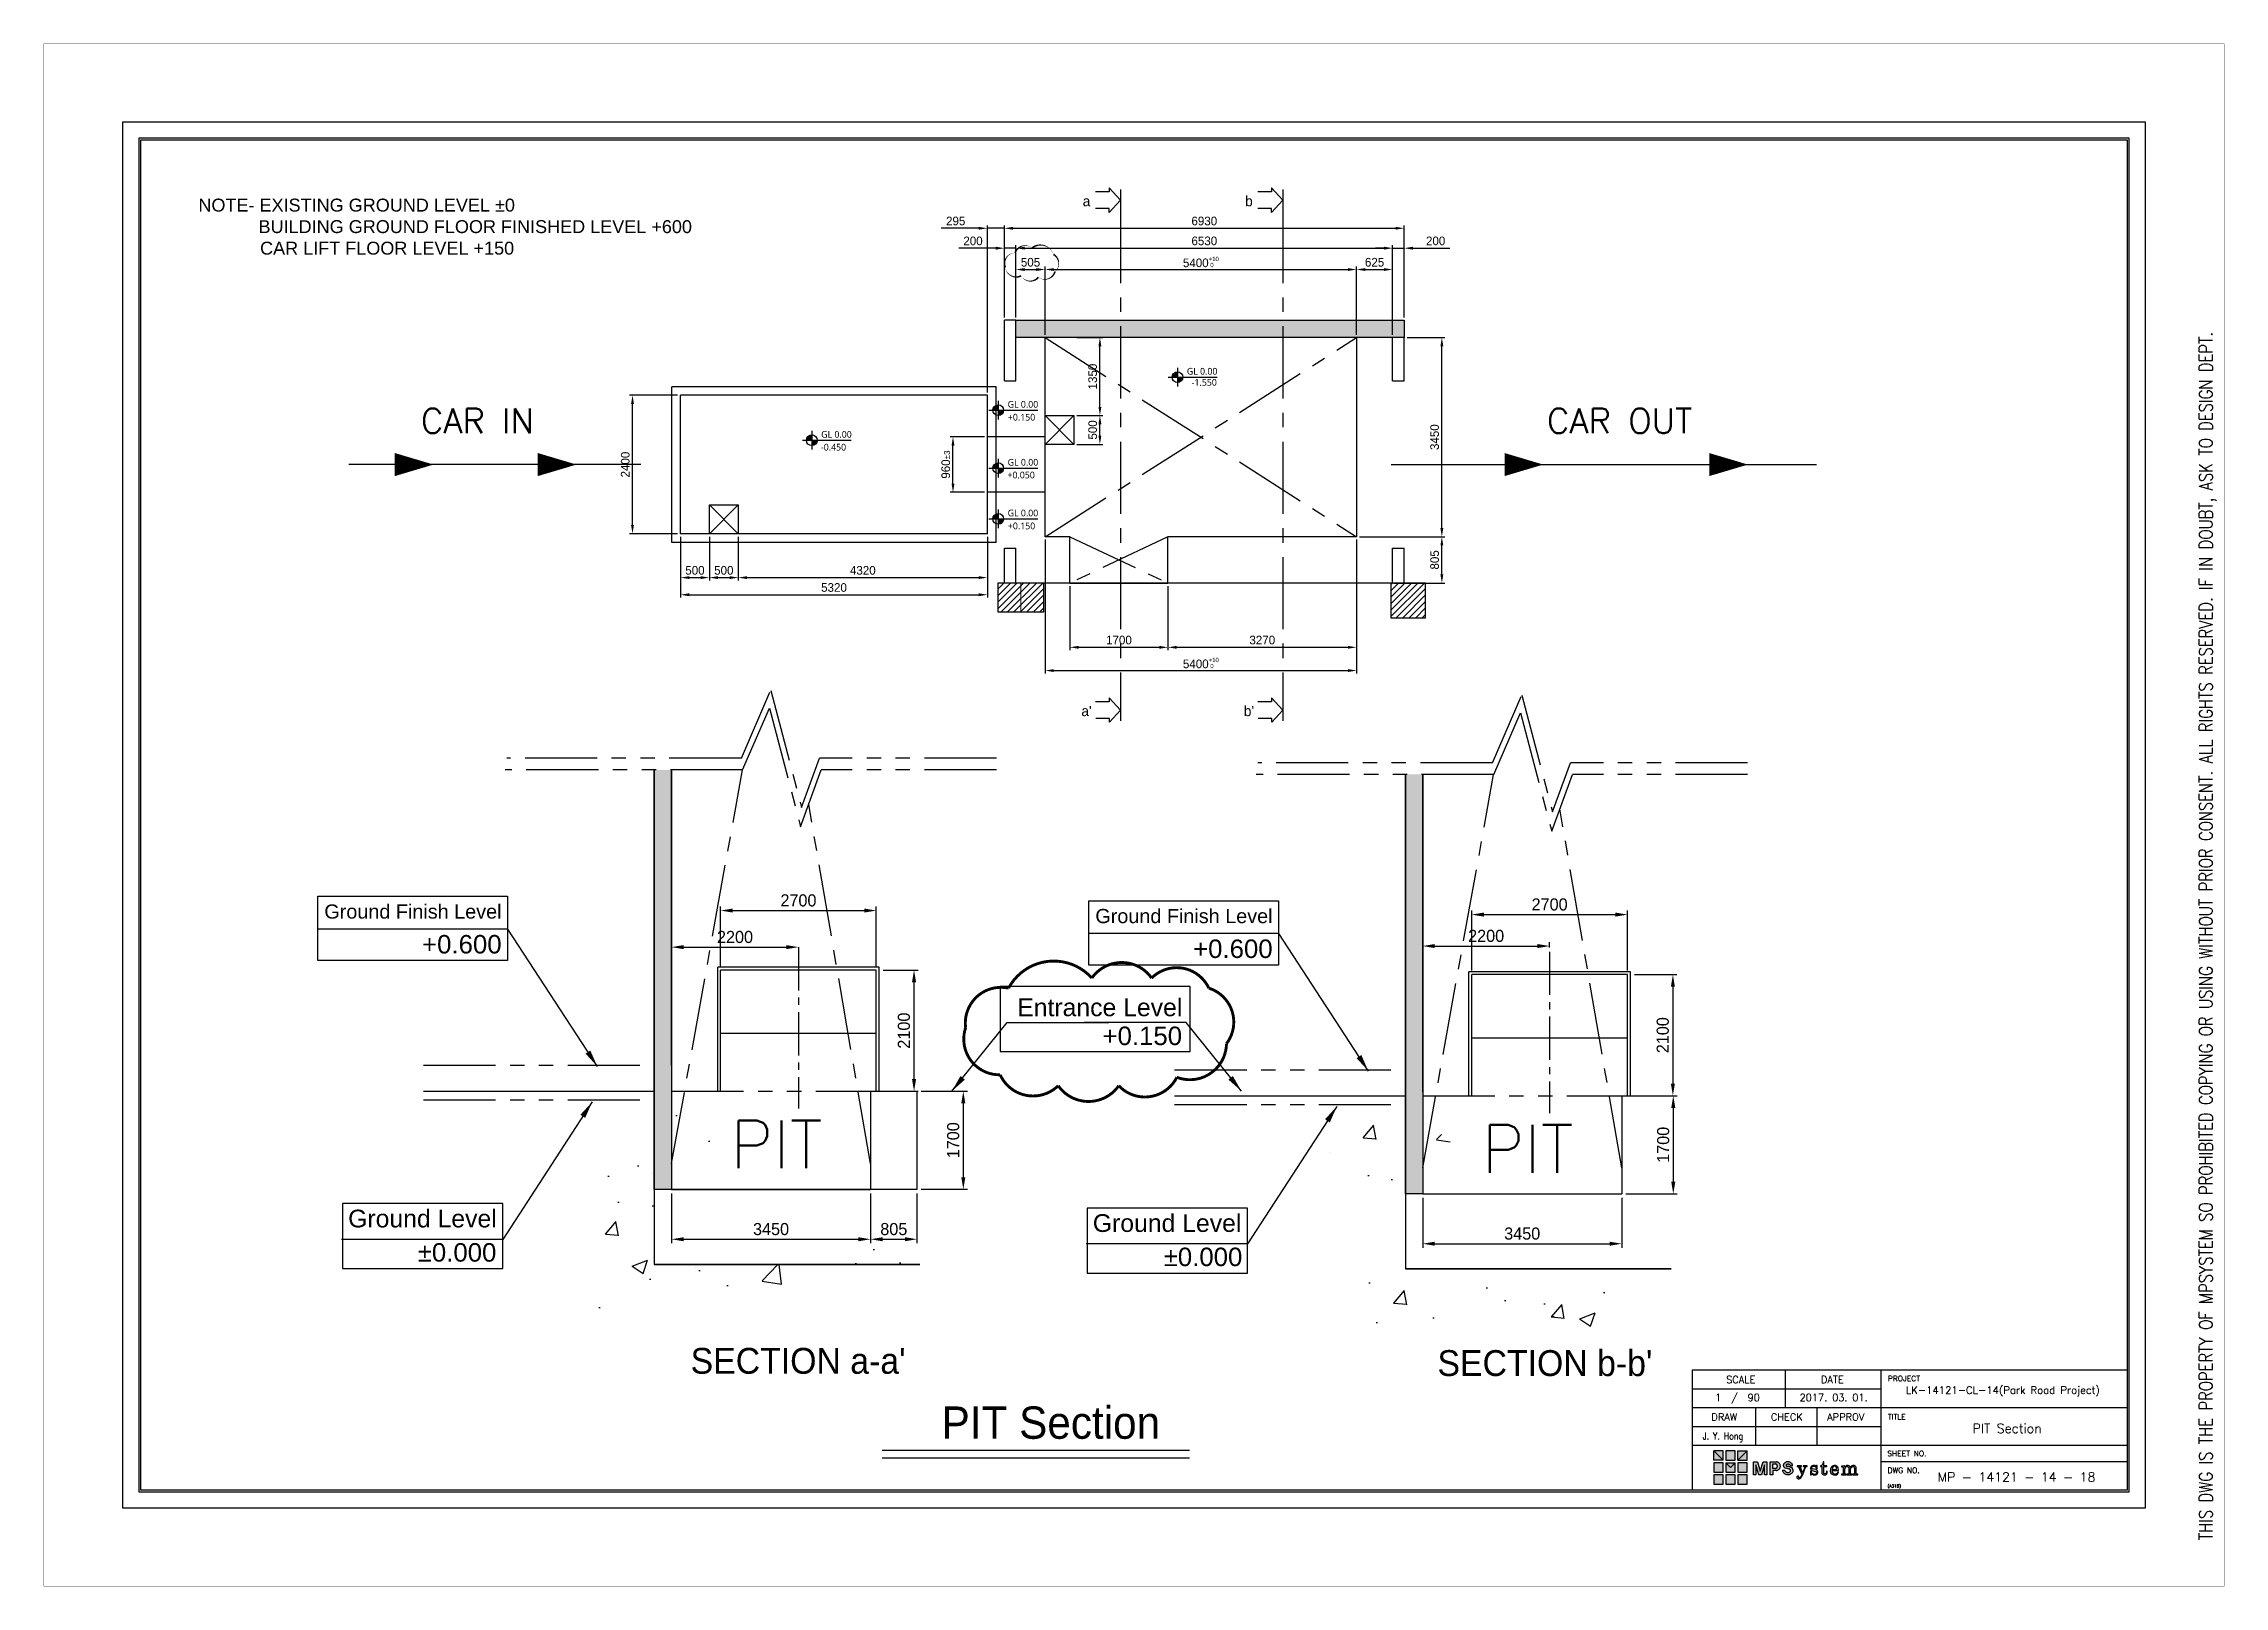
# Model space of a CAD drawing. Header units: millimetres. Extents: x -5 to 1510635, y -6 to 71285.
# Drawn here: x 1112997 to 1150803, y -3 to 26733 of the extents above; entities that cross this region are included whole.
import ezdxf
from ezdxf.enums import TextEntityAlignment as Align

# ---------------------------------------------------------------- set-up
doc = ezdxf.new("R2010")
doc.units = ezdxf.units.MM
doc.header["$LTSCALE"] = 1000
for name, pattern in [('CENTER', [2, 1.25, -0.25, 0.25, -0.25]), ('CENTER2', [1.125, 0.75, -0.125, 0.125, -0.125]), ('HIDDEN', [0.375, 0.25, -0.125]), ('PHANTOM', [2.5, 1.25, -0.25, 0.25, -0.25, 0.25, -0.25]), ('S-BM G$0$HIDDEN', [9.525, 6.35, -3.175]), ('WLINE-1', [4.5, 3, -1.5])]:
    doc.linetypes.add(name, pattern=pattern)
for name, color, linetype in [('1', 1, 'CENTER'), ('2', 42, 'Continuous'), ('3', 3, 'Continuous'), ('6', 6, 'WLINE-1'), ('A-SYM', 6, 'Continuous'), ('COL', 2, 'Continuous'), ('MP-1', 1, 'CENTER'), ('MP-2', 42, 'Continuous'), ('MP-3', 3, 'Continuous'), ('MP-4', 4, 'HIDDEN'), ('MP-5', 5, 'PHANTOM'), ('MP-7', 7, 'Continuous'), ('MP-8', 8, 'Continuous'), ('S-BM G$0$S-BEAM', 21, 'Continuous'), ('S-COL G$0$GRD RC WALL', 31, 'Continuous'), ('S-COL G$0$S-COL-1', 31, 'Continuous'), ('S-COL G$0$S-COL-HATCH', 11, 'Continuous'), ('S-COL G$0$S-RCWALL-HACH', 21, 'Continuous'), ('S-SLAB-E', 21, 'Continuous'), ('TEXT', 3, 'Continuous')]:
    doc.layers.add(name, color=color, linetype=linetype)
doc.layers.add('S-DIM', color=11, linetype='Continuous', lineweight=13)
doc.layers.add('S-HATCH', color=11, linetype='Continuous', lineweight=13)
doc.styles.add('GHD', font='OUTLINE', dxfattribs={"bigfont": 'GHD'})
doc.styles.add('GHG1', font='simplex.shx', dxfattribs={"bigfont": 'whgtxt.shx'})
doc.styles.add('H', font='arial.ttf')
doc.styles.add('ROMANS', font='ROMANS.shx')
doc.styles.add('맑은고딕', font='malgun.ttf', dxfattribs={"height": 800})
doc.styles.add('울릉도L', font='')
doc.styles.get('울릉도L').set_extended_font_data('HYwulM')
doc.dimstyles.new('MPS2', dxfattribs={"dimscale": 100, "dimtxt": 3, "dimasz": 3, "dimexe": 1, "dimexo": 1, "dimgap": 1, "dimtad": 1, "dimzin": 12, "dimdsep": 46, "dimtxsty": 'Standard', "dimcen": 1, "dimclrd": 1, "dimclre": 1, "dimclrt": 7, "dimazin": 2, "dimtfac": 1, "dimtmove": 0, "dimatfit": 3, "dimfxl": 1, "dimarcsym": 0})
pattern_1 = [(50, (0, 0), (2732.77, -239.0863), [285.75, -3143.25]), (355, (0, 0), (-528.6424, 2865.8496), [228.6, -2514.6]), (100.451, (227.7, -20), (2204.1375, 2626.7503), [242.85, -2671.35]), (46.1842, (0, 762), (4066.186, -630.635), [428.625, -4714.875]), (96.6356, (339, 709.4), (3561.064, 3711.383), [364.275, -4007.025]), (351.184, (0, 762), (3561.069, 3711.377), [342.9, -3771.9]), (21, (381, 571.5), (2274.223, -1533.9828), [285.75, -3143.25]), (326, (381, 571.5), (927.0304, 2762.8195), [228.6, -2514.6]), (71.4514, (570.5, 443.7), (3201.2474, 1228.843), [242.85, -2671.35]), (37.5, (0, 0), (46.32905, 1268.3256), [0, -2484.12, 0, -2552.7, 0, -2524.125]), (7.5, (0, 0), (1002.295, 1502.7086), [0, -1455.42, 0, -2426.97, 0, -962.025]), (327.5, (-849.6, 0), (2033.8589, -85.9312), [0, -952.5, 0, -2971.8, 0, -3943.35]), (317.5, (-1230.6, 0), (2221.9377, 381.3974), [0, -1238.25, 0, -1973.58, 0, -2800.35])]

msp = doc.modelspace()

# ---------------------------------------------------------------- texts
at = {"style": 'ROMANS'}
for p in [(1125700.793, 7245.088, 0), (1138722.492, 7166.617, 0)]:
    msp.add_text('PIT', height=827.2727, dxfattribs=at).set_placement(p, align=Align.CENTER)
at = {"layer": '3', "style": 'GHD'}
for s, height, p in [('a', 177.811, (1131076.696, 23914.352, 0)), ('b', 177.811, (1133892.196, 23914.388)), ("a'", 177.8112, (1131076.696, 15078.642, 0)), ("b'", 177.8112, (1133892.196, 15078.679))]:
    msp.add_text(s, height=height, dxfattribs=at).set_placement(p, align=Align.CENTER)
at = {"layer": 'A-SYM', "style": '맑은고딕'}
for p in [(1132815.985, 20996.579), (1129709.861, 20424.328), (1126476.759, 19902.952), (1129710.147, 19419.609), (1129709.861, 18540.071)]:
    msp.add_text('GL 0.00', height=116.424, dxfattribs=at).set_placement(p)
at = {"layer": 'A-SYM', "color": 2, "style": '맑은고딕'}
for s, p in [('-1.550', (1132899.565, 20803.96)), ('+0.150', (1129713.636, 20200.695)), ('-0.450', (1126472.633, 19681.117)), ('+0.050', (1129706.02, 19197.774)), ('+0.150', (1129713.636, 18316.437))]:
    msp.add_text(s, height=116.424, dxfattribs=at).set_placement(p)
at = {"layer": 'MP-2', "style": 'GHG1'}
for s, p in [('CAR IN', (1119537.599, 19980.022, 0)), ('CAR OUT', (1139060.115, 19980.022, 0))]:
    msp.add_text(s, height=432, dxfattribs=at).set_placement(p)
at = {"layer": 'MP-2'}
for s, height, style, p in [('LK-14121-CL-14(Park Road Project)', 128, 'GHG1', (1146962.817, 3333.961)), ('1  /  90', 124.0909, 'ROMANS', (1142362.144, 3207.911)), ('2017. 03. 01.', 124.09091, 'ROMANS', (1144029.409, 3207.911)), ('MP - 14121 - 14 - 18', 160, 'GHG1', (1147198.988, 1811.747))]:
    msp.add_text(s, height=height, rotation=0.0000004, dxfattribs=dict(at, style=style)).set_placement(p, align=Align.CENTER)
at = {"layer": 'MP-2', "style": 'ROMANS', "width": 0.8}
msp.add_text('J. Y. Hong', height=124.0909, rotation=0.0000004, dxfattribs=at).set_placement((1142110.166, 2539.938), align=Align.CENTER)
at = {"layer": 'MP-2', "style": 'GHG1'}
msp.add_text('PIT Section', height=160, rotation=0.0000004, dxfattribs=at).set_placement((1147636.677, 2654.874), align=Align.RIGHT)
at = {"layer": 'MP-2', "style": 'ROMANS'}
msp.add_text('(A31B)', height=50.9091, rotation=0.0000004, dxfattribs=at).set_placement((1144964.356, 1712.596))
at = {"layer": 'MP-3', "style": 'ROMANS'}
for s, p in [('SCALE', (1142418.567, 3518.988)), ('DATE', (1144005.795, 3518.988)), ('DRAW', (1142133.246, 2871.139)), ('CHECK', (1143216.488, 2871.139)), ('APPROV', (1144239.619, 2871.139))]:
    msp.add_text(s, height=124.0909, rotation=0.0000004, dxfattribs=at).set_placement(p, align=Align.CENTER)
for s, p in [('PROJECT', (1144969.029, 3551.763)), ('TITLE', (1144969.029, 2887.495)), ('SHEET NO.', (1144959.482, 2251.957)), ('DWG NO.', (1144964.356, 1960.52))]:
    msp.add_text(s, height=95.4545, rotation=0.0000004, dxfattribs=at).set_placement(p)
at = {"layer": 'MP-7', "linetype": 'ByBlock', "style": 'H'}
for s, insert, char_height, width, attachment_point in [('Ground Finish{\\fArial|b0|i0|c238|p34; Level}', (1117863.394, 11565.981, 0), 245.76, 3211.6758, 7), ('Ground Finish{\\fArial|b0|i0|c238|p34; Level}', (1131229.739, 11487.51, 0), 245.76, 3211.6758, 7), ('+{\\fArial|b0|i0|c238|p34;0.}6{\\fArial|b0|i0|c238|p34;00}', (1119557.619, 10960.902, 0), 320, 2683.40813, 7), ('+{\\fArial|b0|i0|c238|p34;0.}6{\\fArial|b0|i0|c238|p34;00}', (1132923.964, 10882.432, 0), 320, 2683.40813, 7), ('Entrance{\\fArial|b0|i0|c238|p34; Level}', (1132737.981, 9873.82, 0), 307.2, 3267.24782, 9), ('{\\fArial|b0|i0|c238|p34;+0.}15{\\fArial|b0|i0|c238|p34;0}', (1131353.847, 9697.687), 320, 2683.40813, 1), ('Ground Level', (1120852.715, 6525.235, 0), 307.2, 2576.07181, 3), ('Ground Level', (1133761.758, 6446.765, 0), 307.2, 2576.07181, 3), ('{\\fArial|b0|i0|c238|p34;%%P0.000}', (1120846.728, 5945.085, 0), 320, 2683.40813, 3), ('{\\fArial|b0|i0|c238|p34;%%P0.000}', (1133778.528, 5867.212, 0), 320, 2683.40813, 3)]:
    msp.add_mtext(s, dxfattribs=dict(at, insert=insert, char_height=char_height, width=width, attachment_point=attachment_point))
at = {"layer": 'MP-8', "style": 'ROMANS', "width": 0.8}
msp.add_text('THIS DWG IS THE PROPERTY OF MPSYSTEM SO PROHIBITED COPYING OR USING WITHOUT PRIOR CONSENT. ALL RIGHTS RESERVED. IF IN DOUBT, ASK TO DESIGN DEPT.', height=233.28, rotation=90, dxfattribs=at).set_placement((1150597.681, 797.668))
at = {"layer": 'MP-8', "linetype": 'ByBlock', "insert": (1115680.722, 24046.48), "char_height": 223.80811, "attachment_point": 1, "style": 'H'}
msp.add_mtext_dynamic_manual_height_columns('{\\fArial|b0|i0|c238|p34;NOTE- EXISTING GROUND LEVEL %%P0\\P            BUILDING GROUND FLOOR FINISHED LEVEL +600\\P^I  CAR LIFT FLOOR LEVEL +150}', width=29952.96773, gutter_width=1598.629, heights=[0], dxfattribs=at)
at = {"layer": 'TEXT', "color": 0, "style": '울릉도L'}
for s, height, p in [("SECTION a-a'", 448, (1127940.361, 3681.772, 0)), ("SECTION b-b'", 448, (1140887.504, 3642.686, 0)), ('PIT Section', 560, (1132352.109, 2554.952))]:
    msp.add_text(s, height=height, dxfattribs=at).set_placement(p, align=Align.RIGHT)

# ---------------------------------------------------------------- blocks, each defined once
blk = doc.blocks.new('MP LOGO')
h = blk.add_hatch(color=20)
h.paths.add_polyline_path([(9, 55), (0, 64), (0, 46), (18, 46)])
h.paths.add_polyline_path([(18, 41), (0, 41), (0, 23), (18, 23)])
h.paths.add_polyline_path([(32, 32), (23, 41), (23, 23), (41, 23), (41, 41)])
h.paths.add_polyline_path([(64, 23), (64, 41), (46, 41), (46, 23)])
h.paths.add_polyline_path([(64, 46), (64, 64), (55, 55), (46, 46)])
h.paths.add_polyline_path([(64, 18), (46, 18), (46, 0), (64, 0)])
h.paths.add_polyline_path([(0, 0), (18, 0), (18, 18), (0, 18)])
h = blk.add_hatch(color=131)
h.paths.add_polyline_path([(18, 64), (0, 64), (9, 55), (18, 46)])
h.paths.add_polyline_path([(41, 64), (23, 64), (23, 46), (41, 46)])
h.paths.add_polyline_path([(64, 64), (46, 64), (46, 46), (55, 55)])
h.paths.add_polyline_path([(41, 41), (23, 41), (32, 32)])
h.paths.add_polyline_path([(41, 18), (23, 18), (23, 0), (41, 0)])
at = {"color": 131}
for points in [[(9, 55), (18, 46), (18, 64), (0, 64)], [(23, 46), (41, 46), (41, 64), (23, 64)], [(55, 55), (46, 46), (46, 64), (64, 64)], [(23, 0), (41, 0), (41, 18), (23, 18)]]:
    blk.add_lwpolyline(points, close=True, dxfattribs=at)
at = {"color": 20}
for points in [[(9, 55), (18, 46), (0, 46), (0, 64)], [(55, 55), (46, 46), (64, 46), (64, 64)], [(0, 23), (18, 23), (18, 41), (0, 41)], [(0, 0), (18, 0), (18, 18), (0, 18)], [(32, 32), (23, 41), (23, 23), (41, 23), (41, 41)], [(46, 23), (64, 23), (64, 41), (46, 41)], [(46, 0), (64, 0), (64, 18), (46, 18)]]:
    blk.add_lwpolyline(points, close=True, dxfattribs=at)
at = {"color": 143}
blk.add_lwpolyline([(23, 41), (41, 41), (32, 32), (32, 32)], close=True, dxfattribs=at)
blk = doc.blocks.new('MP LOGO 02')
at = {"layer": 'MP-2'}
h = blk.add_hatch(color=256, dxfattribs=at)
h.paths.add_polyline_path([(8.38, 4.28), (7.62, 4.28), (7.62, 1.78), (8.09, 1.78), (8.09, 3.69), (8.69, 1.78), (9.16, 1.78), (9.76, 3.69), (9.76, 1.78), (10.23, 1.78), (10.23, 4.28), (9.47, 4.28), (8.92, 2.49)])
h.paths.add_polyline_path([(10.86, 1.78), (11.38, 1.78), (11.38, 2.62), (12, 2.62), (12.11, 2.63), (12.2, 2.65), (12.3, 2.68), (12.39, 2.73), (12.47, 2.78), (12.55, 2.85), (12.62, 2.92), (12.68, 3), (12.73, 3.09), (12.77, 3.18), (12.79, 3.28), (12.81, 3.38), (12.81, 3.48), (12.8, 3.58), (12.78, 3.68), (12.75, 3.77), (12.7, 3.86), (12.65, 3.95), (12.59, 4.02), (12.51, 4.09), (12.43, 4.15), (12.35, 4.2), (12.25, 4.24), (12.16, 4.27), (12.06, 4.28), (10.86, 4.28)])
h.paths.add_polyline_path([(11.38, 3.89), (11.85, 3.89), (11.92, 3.88), (11.99, 3.85), (12.05, 3.82), (12.1, 3.77), (12.15, 3.72), (12.19, 3.66), (12.22, 3.59), (12.23, 3.52), (12.24, 3.45), (12.23, 3.38), (12.22, 3.31), (12.19, 3.24), (12.15, 3.18), (12.1, 3.13), (12.05, 3.09), (11.99, 3.05), (11.92, 3.02), (11.85, 3.01), (11.38, 3.01)], flags=16)
h.paths.add_polyline_path([(14.02, 3.76), (14.1, 3.8), (14.18, 3.82), (14.26, 3.83), (14.34, 3.83), (14.42, 3.81), (14.5, 3.79), (14.57, 3.75), (14.64, 3.7), (14.7, 3.65), (14.75, 3.58), (15.19, 3.58), (15.16, 3.69), (15.11, 3.79), (15.06, 3.88), (14.99, 3.97), (14.91, 4.05), (14.83, 4.12), (14.74, 4.18), (14.64, 4.23), (14.53, 4.27), (14.42, 4.29), (14.31, 4.31), (14.2, 4.31), (14.09, 4.29), (13.99, 4.27), (13.88, 4.23), (13.78, 4.18), (13.69, 4.12), (13.6, 4.05), (13.53, 3.97), (13.48, 3.92), (13.44, 3.85), (13.41, 3.79), (13.39, 3.72), (13.37, 3.64), (13.37, 3.57), (13.39, 3.49), (13.41, 3.42), (13.44, 3.35), (13.48, 3.29), (13.52, 3.23), (13.58, 3.19), (13.64, 3.14), (13.71, 3.11), (14.46, 2.93), (14.55, 2.91), (14.65, 2.84), (14.72, 2.75), (14.75, 2.63), (14.74, 2.52), (14.7, 2.41), (14.62, 2.32), (14.54, 2.28), (14.46, 2.25), (14.37, 2.23), (14.29, 2.22), (14.2, 2.23), (14.11, 2.24), (14.03, 2.27), (13.95, 2.3), (13.88, 2.35), (13.81, 2.41), (13.75, 2.47), (13.7, 2.54), (13.66, 2.62), (13.19, 2.62), (13.23, 2.51), (13.28, 2.4), (13.34, 2.3), (13.41, 2.21), (13.49, 2.12), (13.58, 2.05), (13.68, 1.98), (13.78, 1.92), (13.89, 1.88), (14, 1.85), (14.12, 1.82), (14.24, 1.82), (14.35, 1.82), (14.47, 1.83), (14.58, 1.86), (14.69, 1.9), (14.8, 1.95), (14.9, 2.02), (14.99, 2.09), (15.08, 2.17), (15.15, 2.26), (15.22, 2.36), (15.25, 2.43), (15.27, 2.51), (15.28, 2.59), (15.27, 2.67), (15.26, 2.75), (15.24, 2.83), (15.21, 2.9), (15.17, 2.97), (15.12, 3.04), (15.06, 3.1), (15, 3.14), (14.93, 3.19), (14.85, 3.22), (14.74, 3.27), (14.62, 3.32), (14.5, 3.36), (14.38, 3.38), (14.26, 3.4), (14.18, 3.41), (14.1, 3.42), (14.03, 3.46), (13.95, 3.52), (13.92, 3.59), (13.92, 3.67), (13.97, 3.74)])
h.paths.add_polyline_path([(16.65, 3.29), (16.65, 3.36), (16.7, 3.4), (16.91, 3.4), (16.91, 3.52), (16.03, 3.52), (16.03, 3.4), (16.16, 3.38), (16.3, 3.3), (16.93, 1.85), (16.89, 1.71), (16.73, 1.44), (16.6, 1.28), (16.47, 1.2), (16.35, 1.21), (16.37, 1.41), (16.29, 1.51), (16.13, 1.51), (16.01, 1.42), (16, 1.21), (16.09, 1.09), (16.24, 1.03), (16.44, 1.03), (16.57, 1.08), (16.76, 1.23), (16.94, 1.49), (17.11, 1.82), (17.68, 3.25), (17.79, 3.36), (17.97, 3.4), (17.97, 3.52), (17.23, 3.52), (17.23, 3.4), (17.45, 3.37), (17.5, 3.31), (17.5, 3.25), (17.12, 2.26), (17.06, 2.32)])
h.paths.add_polyline_path([(18.99, 2.94), (18.89, 3.01), (18.85, 3.09), (18.85, 3.24), (18.89, 3.31), (19, 3.41), (19.08, 3.43), (19.38, 3.42), (19.5, 3.36), (19.62, 3.25), (19.78, 2.94), (19.88, 2.94), (19.88, 3.56), (19.78, 3.56), (19.67, 3.43), (19.44, 3.56), (19.1, 3.58), (18.85, 3.5), (18.72, 3.36), (18.64, 3.14), (18.64, 2.97), (18.68, 2.83), (18.73, 2.74), (18.89, 2.62), (19.56, 2.45), (19.67, 2.4), (19.78, 2.28), (19.78, 2.09), (19.71, 1.98), (19.56, 1.9), (19.44, 1.87), (19.21, 1.9), (19.03, 1.98), (18.9, 2.11), (18.81, 2.28), (18.76, 2.47), (18.62, 2.47), (18.62, 1.76), (18.76, 1.76), (18.84, 1.9), (19.1, 1.77), (19.25, 1.73), (19.62, 1.76), (19.82, 1.86), (19.96, 2.04), (20, 2.17), (20, 2.42), (19.95, 2.57), (19.82, 2.7), (19.7, 2.78)])
h.paths.add_polyline_path([(21.18, 3.36), (21.73, 3.36), (21.73, 3.52), (21.18, 3.52), (21.18, 4.28), (21.03, 4.28), (20.99, 4.03), (20.92, 3.79), (20.74, 3.58), (20.52, 3.52), (20.52, 3.36), (20.82, 3.36), (20.82, 2.06), (20.85, 1.96), (20.96, 1.83), (21.09, 1.76), (21.39, 1.73), (21.58, 1.81), (21.71, 1.92), (21.81, 2.13), (21.84, 2.47), (21.71, 2.47), (21.68, 2.21), (21.56, 2), (21.45, 1.95), (21.32, 1.95), (21.2, 2.03), (21.18, 2.09)])
h.paths.add_polyline_path([(24.02, 2.64), (24.02, 2.75), (23.92, 3.15), (23.84, 3.29), (23.71, 3.43), (23.43, 3.57), (23.15, 3.58), (22.95, 3.53), (22.81, 3.46), (22.57, 3.2), (22.44, 2.85), (22.43, 2.49), (22.47, 2.31), (22.55, 2.12), (22.76, 1.88), (23.06, 1.75), (23.41, 1.73), (23.63, 1.81), (23.8, 1.93), (23.92, 2.07), (24.02, 2.27), (23.89, 2.31), (23.77, 2.12), (23.63, 2), (23.53, 1.95), (23.43, 1.92), (23.17, 1.93), (23, 2.03), (22.91, 2.14), (22.84, 2.34), (22.81, 2.64)])
h.paths.add_polyline_path([(22.81, 2.79), (22.85, 3.07), (22.92, 3.25), (23.02, 3.37), (23.16, 3.43), (23.35, 3.43), (23.45, 3.4), (23.53, 3.32), (23.62, 3.12), (23.62, 2.8)], flags=16)
h.paths.add_polyline_path([(25.23, 2.86), (25.26, 3.01), (25.34, 3.2), (25.43, 3.29), (25.57, 3.36), (25.75, 3.36), (25.86, 3.31), (25.94, 3.22), (26, 3.06), (26, 1.98), (25.94, 1.92), (25.68, 1.92), (25.68, 1.78), (26.61, 1.78), (26.61, 1.92), (26.38, 1.92), (26.33, 2), (26.33, 2.89), (26.37, 3.06), (26.43, 3.19), (26.51, 3.27), (26.68, 3.36), (26.86, 3.36), (26.97, 3.3), (27.04, 3.17), (27.08, 3), (27.08, 2.01), (27.02, 1.92), (26.77, 1.92), (26.77, 1.78), (27.7, 1.78), (27.7, 1.92), (27.46, 1.92), (27.41, 1.98), (27.41, 3.06), (27.38, 3.24), (27.22, 3.47), (27.02, 3.57), (26.74, 3.57), (26.47, 3.43), (26.35, 3.3), (26.33, 3.25), (26.29, 3.22), (26.22, 3.36), (26.05, 3.52), (25.86, 3.58), (25.7, 3.58), (25.57, 3.55), (25.42, 3.46), (25.32, 3.37), (25.26, 3.26), (25.23, 3.26), (25.23, 3.52), (24.56, 3.48), (24.56, 3.32), (24.85, 3.32), (24.9, 3.25), (24.9, 2), (24.83, 1.92), (24.57, 1.92), (24.57, 1.78), (24.9, 1.78), (25.52, 1.78), (25.52, 1.92), (25.28, 1.92), (25.23, 2)])
for points in [[(8.09, 1.78), (7.62, 1.78), (7.62, 4.28), (8.38, 4.28), (8.92, 2.49), (9.47, 4.28), (10.23, 4.28), (10.23, 1.78), (9.76, 1.78), (9.76, 3.69), (9.16, 1.78), (8.69, 1.78), (8.09, 3.69), (8.09, 1.78)], [(21.03, 4.28), (20.99, 4.03), (20.92, 3.79), (20.74, 3.58), (20.52, 3.52), (20.52, 3.36), (20.82, 3.36), (20.82, 2.06), (20.85, 1.96), (20.96, 1.83), (21.09, 1.76), (21.39, 1.73), (21.58, 1.81), (21.71, 1.92), (21.81, 2.13), (21.84, 2.47), (21.71, 2.47), (21.68, 2.21), (21.56, 2), (21.45, 1.95), (21.32, 1.95), (21.2, 2.03), (21.18, 2.09), (21.18, 3.36), (21.73, 3.36), (21.73, 3.52), (21.18, 3.52), (21.18, 4.28), (21.03, 4.28)], [(16.03, 3.52), (16.03, 3.4), (16.16, 3.38), (16.3, 3.3), (16.93, 1.85), (16.89, 1.71), (16.73, 1.44), (16.6, 1.28), (16.47, 1.2), (16.35, 1.21), (16.37, 1.41), (16.29, 1.51), (16.13, 1.51), (16.01, 1.42), (16, 1.21), (16.09, 1.09), (16.24, 1.03), (16.44, 1.03), (16.57, 1.08), (16.76, 1.23), (16.94, 1.49), (17.11, 1.82), (17.68, 3.25), (17.79, 3.36), (17.97, 3.4), (17.97, 3.52), (17.23, 3.52), (17.23, 3.4), (17.45, 3.37), (17.5, 3.31), (17.5, 3.25), (17.12, 2.26), (17.06, 2.32), (16.65, 3.29), (16.65, 3.36), (16.7, 3.4), (16.91, 3.4), (16.91, 3.52), (16.03, 3.52)], [(19.1, 3.58), (18.85, 3.5), (18.72, 3.36), (18.64, 3.14), (18.64, 2.97), (18.68, 2.83), (18.73, 2.74), (18.89, 2.62), (19.56, 2.45), (19.67, 2.4), (19.78, 2.28), (19.78, 2.09), (19.71, 1.98), (19.56, 1.9), (19.44, 1.87), (19.21, 1.9), (19.03, 1.98), (18.9, 2.11), (18.81, 2.28), (18.76, 2.47), (18.62, 2.47), (18.62, 1.76), (18.76, 1.76), (18.84, 1.9), (19.1, 1.77), (19.25, 1.73), (19.62, 1.76), (19.82, 1.86), (19.96, 2.04), (20, 2.17), (20, 2.42), (19.95, 2.57), (19.82, 2.7), (19.7, 2.78), (18.99, 2.94), (18.89, 3.01), (18.85, 3.09), (18.85, 3.24), (18.89, 3.31), (19, 3.41), (19.08, 3.43), (19.38, 3.42), (19.5, 3.36), (19.62, 3.25), (19.78, 2.94), (19.88, 2.94), (19.88, 3.56), (19.78, 3.56), (19.69, 3.45), (19.65, 3.45), (19.44, 3.56), (19.1, 3.58)], [(23.15, 3.58), (22.95, 3.53), (22.81, 3.46), (22.57, 3.2), (22.44, 2.85), (22.43, 2.49), (22.47, 2.31), (22.55, 2.12), (22.76, 1.88), (23.06, 1.75), (23.41, 1.73), (23.63, 1.81), (23.8, 1.93), (23.92, 2.07), (24.02, 2.27), (23.89, 2.31), (23.77, 2.12), (23.63, 2), (23.53, 1.95), (23.43, 1.92), (23.17, 1.93), (23, 2.03), (22.91, 2.14), (22.84, 2.34), (22.81, 2.64), (24.02, 2.64), (24.02, 2.75), (23.92, 3.15), (23.84, 3.29), (23.71, 3.43), (23.43, 3.57), (23.15, 3.58)], [(23.16, 3.43), (23.02, 3.37), (22.92, 3.25), (22.85, 3.07), (22.81, 2.79), (23.62, 2.8), (23.62, 3.12), (23.53, 3.32), (23.45, 3.4), (23.35, 3.43), (23.16, 3.43)], [(25.7, 3.58), (25.57, 3.55), (25.42, 3.46), (25.32, 3.37), (25.26, 3.26), (25.23, 3.26), (25.23, 3.52), (24.56, 3.48), (24.56, 3.32), (24.85, 3.32), (24.9, 3.25), (24.9, 2), (24.83, 1.92), (24.57, 1.92), (24.57, 1.78), (24.9, 1.78), (25.52, 1.78), (25.52, 1.92), (25.28, 1.92), (25.23, 2), (25.23, 2.86), (25.26, 3.01), (25.34, 3.2), (25.43, 3.29), (25.57, 3.36), (25.75, 3.36), (25.86, 3.31), (25.94, 3.22), (26, 3.06), (26, 1.98), (25.94, 1.92), (25.68, 1.92), (25.68, 1.78), (26.61, 1.78), (26.61, 1.92), (26.38, 1.92), (26.33, 2), (26.33, 2.89), (26.37, 3.06), (26.43, 3.19), (26.51, 3.27), (26.68, 3.36), (26.86, 3.36), (26.97, 3.3), (27.04, 3.17), (27.08, 3), (27.08, 2.01), (27.02, 1.92), (26.77, 1.92), (26.77, 1.78), (27.7, 1.78), (27.7, 1.92), (27.46, 1.92), (27.41, 1.98), (27.41, 3.06), (27.38, 3.24), (27.22, 3.47), (27.02, 3.57), (26.74, 3.57), (26.47, 3.43), (26.35, 3.3), (26.33, 3.25), (26.29, 3.22), (26.22, 3.36), (26.05, 3.52), (25.86, 3.58), (25.7, 3.58)]]:
    blk.add_lwpolyline(points, close=True, dxfattribs=at)
for points in [[(12, 2.62), (11.38, 2.62), (11.38, 1.78), (10.86, 1.78), (10.86, 4.28), (12.06, 4.28)], [(12, 2.62), (12.11, 2.63), (12.2, 2.65), (12.3, 2.68), (12.39, 2.73), (12.47, 2.78), (12.55, 2.85), (12.62, 2.92), (12.68, 3), (12.73, 3.09), (12.77, 3.18), (12.79, 3.28), (12.81, 3.38), (12.81, 3.48), (12.8, 3.58), (12.78, 3.68), (12.75, 3.77), (12.7, 3.86), (12.65, 3.95), (12.59, 4.02), (12.51, 4.09), (12.43, 4.15), (12.35, 4.2), (12.25, 4.24), (12.16, 4.27), (12.06, 4.28)], [(14.75, 3.58), (15.19, 3.58), (15.16, 3.69), (15.11, 3.79), (15.06, 3.88), (14.99, 3.97), (14.91, 4.05), (14.83, 4.12), (14.74, 4.18), (14.64, 4.23), (14.53, 4.27), (14.42, 4.29), (14.31, 4.31), (14.2, 4.31), (14.09, 4.29), (13.99, 4.27), (13.88, 4.23), (13.78, 4.18), (13.69, 4.12), (13.6, 4.05), (13.53, 3.97), (13.48, 3.92), (13.44, 3.85), (13.41, 3.79), (13.39, 3.72), (13.37, 3.64), (13.37, 3.57), (13.39, 3.49), (13.41, 3.42), (13.44, 3.35), (13.48, 3.29), (13.52, 3.23), (13.58, 3.19), (13.64, 3.14), (13.71, 3.11), (14.46, 2.93)], [(11.85, 3.01), (11.38, 3.01), (11.38, 3.89), (11.85, 3.89)], [(11.85, 3.01), (11.92, 3.02), (11.99, 3.05), (12.05, 3.09), (12.1, 3.13), (12.15, 3.18), (12.19, 3.24), (12.22, 3.31), (12.23, 3.38), (12.24, 3.45), (12.23, 3.52), (12.22, 3.59), (12.19, 3.66), (12.15, 3.72), (12.1, 3.77), (12.05, 3.82), (11.99, 3.85), (11.92, 3.88), (11.85, 3.89)], [(13.66, 2.62), (13.19, 2.62), (13.23, 2.51), (13.28, 2.4), (13.34, 2.3), (13.41, 2.21), (13.49, 2.12), (13.58, 2.05), (13.68, 1.98), (13.78, 1.92), (13.89, 1.88), (14, 1.85), (14.12, 1.82), (14.24, 1.82), (14.35, 1.82), (14.47, 1.83), (14.58, 1.86), (14.69, 1.9), (14.8, 1.95), (14.9, 2.02), (14.99, 2.09), (15.08, 2.17), (15.15, 2.26), (15.22, 2.36), (15.25, 2.43), (15.27, 2.51), (15.28, 2.59), (15.27, 2.67), (15.26, 2.75), (15.24, 2.83), (15.21, 2.9), (15.17, 2.97), (15.12, 3.04), (15.06, 3.1), (15, 3.14), (14.93, 3.19), (14.85, 3.22), (14.74, 3.27), (14.62, 3.32), (14.5, 3.36), (14.38, 3.38), (14.26, 3.4)], [(13.66, 2.62), (13.7, 2.54), (13.75, 2.47), (13.81, 2.41), (13.88, 2.35), (13.95, 2.3), (14.03, 2.27), (14.11, 2.24), (14.2, 2.23), (14.29, 2.22), (14.37, 2.23), (14.46, 2.25), (14.54, 2.28)], [(14.02, 3.76), (13.99, 3.75), (13.96, 3.72), (13.93, 3.69), (13.92, 3.65), (13.92, 3.61), (13.93, 3.57), (13.94, 3.53), (13.97, 3.5)], [(13.97, 3.5), (14.03, 3.46), (14.1, 3.42), (14.18, 3.41), (14.26, 3.4)], [(14.75, 3.58), (14.7, 3.65), (14.64, 3.7), (14.57, 3.75), (14.5, 3.79), (14.42, 3.81), (14.34, 3.83), (14.26, 3.83), (14.18, 3.82), (14.1, 3.8), (14.02, 3.76)], [(14.54, 2.28), (14.59, 2.31), (14.64, 2.34), (14.68, 2.39), (14.71, 2.44), (14.73, 2.49), (14.75, 2.55), (14.75, 2.61), (14.74, 2.66), (14.73, 2.72), (14.7, 2.77), (14.66, 2.82), (14.62, 2.86), (14.57, 2.89), (14.52, 2.92), (14.46, 2.93)]]:
    blk.add_lwpolyline(points, dxfattribs=at)
at = {"color": 40, "xscale": 0.1000000000000227, "yscale": 0.1000000000000227, "zscale": 0.1000000000000227}
blk.add_blockref('MP LOGO', (0, 0), dxfattribs=at)
blk = doc.blocks.new('Door 2500-2')
at = {"layer": 'MP-2'}
for p, q in [((-262703, -48960), (-265503, -48960)), ((-265503, -51110), (-265503, -48960)), ((-262753, -49010), (-265453, -49010)), ((-265453, -51110), (-265453, -49010)), ((-262753, -51110), (-262753, -49010)), ((-262703, -51110), (-262703, -48960)), ((-262753, -50110), (-265453, -50110))]:
    blk.add_line(p, q, dxfattribs=at)
blk = doc.blocks.new('*D90')
at = {"layer": 'DEFPOINTS', "color": 0, "linetype": 'ByBlock', "transparency": 16777216}
for p in [(1127433, 11709), (1124733, 10678), (1127433, 10678)]:
    blk.add_point(p, dxfattribs=at)
at = {"layer": 'MP-8', "color": 1, "linetype": 'ByBlock', "lineweight": -2, "transparency": 16777216}
for p, q in [((1124733, 10748), (1124733, 11779)), ((1127433, 10748), (1127433, 11779)), ((1124943, 11709), (1127223, 11709))]:
    blk.add_line(p, q, dxfattribs=at)
at = {"layer": 'MP-8', "color": 1, "linetype": 'ByBlock', "transparency": 16777216}
for points in [[(1124943, 11744), (1124943, 11674), (1124733, 11709)], [(1127223, 11744), (1127223, 11674), (1127433, 11709)]]:
    blk.add_solid(points, dxfattribs=at)
at = {"layer": 'MP-8', "color": 7, "linetype": 'ByBlock', "transparency": 16777216, "insert": (1126083, 11884), "char_height": 210, "attachment_point": 5}
blk.add_mtext('2700', dxfattribs=at)
blk = doc.blocks.new('*D91')
at = {"layer": 'DEFPOINTS', "color": 0, "linetype": 'ByBlock', "transparency": 16777216}
for p in [(1123883, 6878, 0), (1127333, 6878, 0), (1127333, 6013)]:
    blk.add_point(p, dxfattribs=at)
at = {"layer": 'MP-8', "color": 1, "linetype": 'ByBlock', "lineweight": -2, "transparency": 16777216}
for p, q in [((1123883, 6808), (1123883, 5943)), ((1127333, 6808), (1127333, 5943)), ((1124093, 6013), (1127123, 6013))]:
    blk.add_line(p, q, dxfattribs=at)
at = {"layer": 'MP-8', "color": 1, "linetype": 'ByBlock', "transparency": 16777216}
for points in [[(1124093, 6048), (1124093, 5978), (1123883, 6013)], [(1127123, 6048), (1127123, 5978), (1127333, 6013)]]:
    blk.add_solid(points, dxfattribs=at)
at = {"layer": 'MP-8', "color": 7, "linetype": 'ByBlock', "transparency": 16777216, "insert": (1125608, 6188), "char_height": 210, "attachment_point": 5}
blk.add_mtext('3450', dxfattribs=at)
blk = doc.blocks.new('*D122')
at = {"layer": 'DEFPOINTS', "color": 0, "linetype": 'ByBlock', "transparency": 16777216}
for p in [(1127333, 6878, 0), (1128138, 6878, 0), (1128138, 6013)]:
    blk.add_point(p, dxfattribs=at)
at = {"layer": 'MP-8', "color": 1, "linetype": 'ByBlock', "lineweight": -2, "transparency": 16777216}
for p, q in [((1127333, 6808), (1127333, 5943)), ((1128138, 6808), (1128138, 5943)), ((1127543, 6013), (1127928, 6013))]:
    blk.add_line(p, q, dxfattribs=at)
at = {"layer": 'MP-8', "color": 1, "linetype": 'ByBlock', "transparency": 16777216}
for points in [[(1127543, 6048), (1127543, 5978), (1127333, 6013)], [(1127928, 6048), (1127928, 5978), (1128138, 6013)]]:
    blk.add_solid(points, dxfattribs=at)
at = {"layer": 'MP-8', "color": 7, "linetype": 'ByBlock', "transparency": 16777216, "insert": (1127736, 6188), "char_height": 210, "attachment_point": 5}
blk.add_mtext('805', dxfattribs=at)
blk = doc.blocks.new('*D92')
at = {"layer": 'DEFPOINTS', "color": 0, "linetype": 'ByBlock', "transparency": 16777216}
for p in [(1140455, 11639), (1137755, 10599), (1140455, 10599)]:
    blk.add_point(p, dxfattribs=at)
at = {"layer": 'MP-8', "color": 1, "linetype": 'ByBlock', "lineweight": -2, "transparency": 16777216}
for p, q in [((1137755, 10669), (1137755, 11709)), ((1137965, 11639), (1140245, 11639)), ((1140455, 10669), (1140455, 11709))]:
    blk.add_line(p, q, dxfattribs=at)
at = {"layer": 'MP-8', "color": 1, "linetype": 'ByBlock', "transparency": 16777216}
for points in [[(1137965, 11674), (1137965, 11604), (1137755, 11639)], [(1140245, 11674), (1140245, 11604), (1140455, 11639)]]:
    blk.add_solid(points, dxfattribs=at)
at = {"layer": 'MP-8', "color": 7, "linetype": 'ByBlock', "transparency": 16777216, "insert": (1139105, 11814), "char_height": 210, "attachment_point": 5}
blk.add_mtext('2700', dxfattribs=at)
blk = doc.blocks.new('*D93')
at = {"layer": 'DEFPOINTS', "color": 0, "linetype": 'ByBlock', "transparency": 16777216}
for p in [(1136905, 6799, 0), (1140355, 6799, 0), (1140355, 5935)]:
    blk.add_point(p, dxfattribs=at)
at = {"layer": 'MP-8', "color": 1, "linetype": 'ByBlock', "lineweight": -2, "transparency": 16777216}
for p, q in [((1136905, 6729), (1136905, 5865)), ((1140355, 6729), (1140355, 5865)), ((1137115, 5935), (1140145, 5935))]:
    blk.add_line(p, q, dxfattribs=at)
at = {"layer": 'MP-8', "color": 1, "linetype": 'ByBlock', "transparency": 16777216}
for points in [[(1137115, 5970), (1137115, 5900), (1136905, 5935)], [(1140145, 5970), (1140145, 5900), (1140355, 5935)]]:
    blk.add_solid(points, dxfattribs=at)
at = {"layer": 'MP-8', "color": 7, "linetype": 'ByBlock', "transparency": 16777216, "insert": (1138630, 6110), "char_height": 210, "attachment_point": 5}
blk.add_mtext('3450', dxfattribs=at)
blk = doc.blocks.new('*D94')
at = {"layer": 'DEFPOINTS', "color": 0, "linetype": 'ByBlock', "transparency": 16777216}
for p in [(1140505, 10599), (1140505, 8499), (1141242, 8499)]:
    blk.add_point(p, dxfattribs=at)
at = {"layer": 'MP-8', "color": 1, "linetype": 'ByBlock', "lineweight": -2, "transparency": 16777216}
for p, q in [((1140575, 10599), (1141312, 10599)), ((1141242, 10389), (1141242, 8709)), ((1140575, 8499), (1141312, 8499))]:
    blk.add_line(p, q, dxfattribs=at)
at = {"layer": 'MP-8', "color": 1, "linetype": 'ByBlock', "transparency": 16777216}
for points in [[(1141207, 10389), (1141277, 10389), (1141242, 10599)], [(1141207, 8709), (1141277, 8709), (1141242, 8499)]]:
    blk.add_solid(points, dxfattribs=at)
at = {"layer": 'MP-8', "color": 7, "linetype": 'ByBlock', "transparency": 16777216, "insert": (1141067, 9549), "char_height": 210, "attachment_point": 5, "rotation": 90}
blk.add_mtext('2100', dxfattribs=at)
blk = doc.blocks.new('*D107')
at = {"layer": 'DEFPOINTS', "color": 0, "linetype": 'ByBlock', "transparency": 16777216}
for p in [(1126083, 11075, 0), (1126083, 11075), (1123883, 9028, 0)]:
    blk.add_point(p, dxfattribs=at)
at = {"layer": 'MP-8', "color": 1, "linetype": 'ByBlock', "lineweight": -2, "transparency": 16777216}
for p, q in [((1123883, 9098), (1123883, 11145)), ((1124093, 11075), (1125873, 11075))]:
    blk.add_line(p, q, dxfattribs=at)
at = {"layer": 'MP-8', "color": 1, "linetype": 'ByBlock', "transparency": 16777216}
for points in [[(1124093, 11110), (1124093, 11040), (1123883, 11075)], [(1125873, 11110), (1125873, 11040), (1126083, 11075)]]:
    blk.add_solid(points, dxfattribs=at)
at = {"layer": 'MP-8', "color": 7, "linetype": 'ByBlock', "transparency": 16777216, "insert": (1124983, 11250), "char_height": 210, "attachment_point": 5}
blk.add_mtext('2200', dxfattribs=at)
blk = doc.blocks.new('*D72')
at = {"layer": 'DEFPOINTS', "color": 0, "linetype": 'ByBlock', "transparency": 16777216}
for p in [(1127483, 10678, 0), (1128087, 10678), (1127533, 8578, 0)]:
    blk.add_point(p, dxfattribs=at)
at = {"layer": 'MP-8', "color": 1, "linetype": 'ByBlock', "lineweight": -2, "transparency": 16777216}
for p, q in [((1127553, 10678), (1128157, 10678)), ((1128087, 8788), (1128087, 10468)), ((1127603, 8578), (1128157, 8578))]:
    blk.add_line(p, q, dxfattribs=at)
at = {"layer": 'MP-8', "color": 1, "linetype": 'ByBlock', "transparency": 16777216}
for points in [[(1128052, 10468), (1128122, 10468), (1128087, 10678)], [(1128052, 8788), (1128122, 8788), (1128087, 8578)]]:
    blk.add_solid(points, dxfattribs=at)
at = {"layer": 'MP-8', "color": 7, "linetype": 'ByBlock', "transparency": 16777216, "insert": (1127912, 9628), "char_height": 210, "attachment_point": 5, "rotation": 90}
blk.add_mtext('2100', dxfattribs=at)
blk = doc.blocks.new('*D108')
at = {"layer": 'DEFPOINTS', "color": 0, "linetype": 'ByBlock', "transparency": 16777216}
for p in [(1139105, 11094), (1139105, 10996, 0), (1136905, 8499, 0)]:
    blk.add_point(p, dxfattribs=at)
at = {"layer": 'MP-8', "color": 1, "linetype": 'ByBlock', "lineweight": -2, "transparency": 16777216}
for p, q in [((1136905, 8569), (1136905, 11164)), ((1137115, 11094), (1138895, 11094)), ((1139105, 11066), (1139105, 11164))]:
    blk.add_line(p, q, dxfattribs=at)
at = {"layer": 'MP-8', "color": 1, "linetype": 'ByBlock', "transparency": 16777216}
for points in [[(1137115, 11129), (1137115, 11059), (1136905, 11094)], [(1138895, 11129), (1138895, 11059), (1139105, 11094)]]:
    blk.add_solid(points, dxfattribs=at)
at = {"layer": 'MP-8', "color": 7, "linetype": 'ByBlock', "transparency": 16777216, "insert": (1138005, 11269), "char_height": 210, "attachment_point": 5}
blk.add_mtext('2200', dxfattribs=at)
blk = doc.blocks.new('*D73')
at = {"layer": 'DEFPOINTS', "color": 0, "linetype": 'ByBlock', "transparency": 16777216}
for p in [(1128138, 8578), (1128138, 6878, 0), (1128941, 6878)]:
    blk.add_point(p, dxfattribs=at)
at = {"layer": 'MP-8', "color": 1, "linetype": 'ByBlock', "lineweight": -2, "transparency": 16777216}
for p, q in [((1128208, 8578), (1129011, 8578)), ((1128941, 8368), (1128941, 7088)), ((1128208, 6878), (1129011, 6878))]:
    blk.add_line(p, q, dxfattribs=at)
at = {"layer": 'MP-8', "color": 1, "linetype": 'ByBlock', "transparency": 16777216}
for points in [[(1128906, 8368), (1128976, 8368), (1128941, 8578)], [(1128906, 7088), (1128976, 7088), (1128941, 6878)]]:
    blk.add_solid(points, dxfattribs=at)
at = {"layer": 'MP-8', "color": 7, "linetype": 'ByBlock', "transparency": 16777216, "insert": (1128766, 7728), "char_height": 210, "attachment_point": 5, "rotation": 90}
blk.add_mtext('1700', dxfattribs=at)
blk = doc.blocks.new('*D112')
at = {"layer": 'DEFPOINTS', "color": 0, "linetype": 'ByBlock', "transparency": 16777216}
for p in [(1140355, 8499, 0), (1140355, 6799, 0), (1141249, 6799)]:
    blk.add_point(p, dxfattribs=at)
at = {"layer": 'MP-8', "color": 1, "linetype": 'ByBlock', "lineweight": -2, "transparency": 16777216}
for p, q in [((1140425, 8499), (1141319, 8499)), ((1141249, 8289), (1141249, 7009)), ((1140425, 6799), (1141319, 6799))]:
    blk.add_line(p, q, dxfattribs=at)
at = {"layer": 'MP-8', "color": 1, "linetype": 'ByBlock', "transparency": 16777216}
for points in [[(1141214, 8289), (1141284, 8289), (1141249, 8499)], [(1141214, 7009), (1141284, 7009), (1141249, 6799)]]:
    blk.add_solid(points, dxfattribs=at)
at = {"layer": 'MP-8', "color": 7, "linetype": 'ByBlock', "transparency": 16777216, "insert": (1141074, 7649), "char_height": 210, "attachment_point": 5, "rotation": 90}
blk.add_mtext('1700', dxfattribs=at)
blk = doc.blocks.new('*D653')
at = {"layer": 'DEFPOINTS', "color": 0, "linetype": 'ByBlock', "transparency": 16777216}
for p in [(1130858, 21638, 0), (1131309, 21638), (1130858, 20288, 0)]:
    blk.add_point(p, dxfattribs=at)
at = {"layer": 'MP-8', "color": 1, "linetype": 'ByBlock', "lineweight": -2, "transparency": 16777216}
for p, q in [((1130908, 21638), (1131359, 21638)), ((1131309, 20438), (1131309, 21488)), ((1130908, 20288), (1131359, 20288))]:
    blk.add_line(p, q, dxfattribs=at)
at = {"layer": 'MP-8', "color": 1, "linetype": 'ByBlock', "transparency": 16777216}
for points in [[(1131284, 21488), (1131334, 21488), (1131309, 21638)], [(1131284, 20438), (1131334, 20438), (1131309, 20288)]]:
    blk.add_solid(points, dxfattribs=at)
at = {"layer": 'MP-8', "color": 7, "linetype": 'ByBlock', "transparency": 16777216, "insert": (1131184, 20963), "char_height": 150, "attachment_point": 5, "rotation": 90}
blk.add_mtext('1350', dxfattribs=at)
blk = doc.blocks.new('*D654')
at = {"layer": 'DEFPOINTS', "color": 0, "linetype": 'ByBlock', "transparency": 16777216}
for p in [(1124039, 18238, 0), (1124539, 18238, 0), (1124539, 17479)]:
    blk.add_point(p, dxfattribs=at)
at = {"layer": 'MP-8', "color": 1, "linetype": 'ByBlock', "lineweight": -2, "transparency": 16777216}
for p, q in [((1124039, 18188), (1124039, 17429)), ((1124539, 18188), (1124539, 17429)), ((1124189, 17479), (1124389, 17479))]:
    blk.add_line(p, q, dxfattribs=at)
at = {"layer": 'MP-8', "color": 1, "linetype": 'ByBlock', "transparency": 16777216}
for points in [[(1124189, 17504), (1124189, 17454), (1124039, 17479)], [(1124389, 17504), (1124389, 17454), (1124539, 17479)]]:
    blk.add_solid(points, dxfattribs=at)
at = {"layer": 'MP-8', "color": 7, "linetype": 'ByBlock', "transparency": 16777216, "insert": (1124289, 17604), "char_height": 150, "attachment_point": 5}
blk.add_mtext('500', dxfattribs=at)
blk = doc.blocks.new('*D655')
at = {"layer": 'DEFPOINTS', "color": 0, "linetype": 'ByBlock', "transparency": 16777216}
for p in [(1124539, 18238, 0), (1125039, 18238, 0), (1125039, 17479)]:
    blk.add_point(p, dxfattribs=at)
at = {"layer": 'MP-8', "color": 1, "linetype": 'ByBlock', "lineweight": -2, "transparency": 16777216}
for p, q in [((1124539, 18188), (1124539, 17429)), ((1125039, 18188), (1125039, 17429)), ((1124689, 17479), (1124889, 17479))]:
    blk.add_line(p, q, dxfattribs=at)
at = {"layer": 'MP-8', "color": 1, "linetype": 'ByBlock', "transparency": 16777216}
for points in [[(1124689, 17504), (1124689, 17454), (1124539, 17479)], [(1124889, 17504), (1124889, 17454), (1125039, 17479)]]:
    blk.add_solid(points, dxfattribs=at)
at = {"layer": 'MP-8', "color": 7, "linetype": 'ByBlock', "transparency": 16777216, "insert": (1124789, 17604), "char_height": 150, "attachment_point": 5}
blk.add_mtext('500', dxfattribs=at)
blk = doc.blocks.new('*D656')
at = {"layer": 'DEFPOINTS', "color": 0, "linetype": 'ByBlock', "transparency": 16777216}
for p in [(1125039, 18238, 0), (1129359, 18238, 0), (1129359, 17479)]:
    blk.add_point(p, dxfattribs=at)
at = {"layer": 'MP-8', "color": 1, "linetype": 'ByBlock', "lineweight": -2, "transparency": 16777216}
for p, q in [((1125039, 18188), (1125039, 17429)), ((1129359, 18188), (1129359, 17429)), ((1125189, 17479), (1129209, 17479))]:
    blk.add_line(p, q, dxfattribs=at)
at = {"layer": 'MP-8', "color": 1, "linetype": 'ByBlock', "transparency": 16777216}
for points in [[(1125189, 17504), (1125189, 17454), (1125039, 17479)], [(1129209, 17504), (1129209, 17454), (1129359, 17479)]]:
    blk.add_solid(points, dxfattribs=at)
at = {"layer": 'MP-8', "color": 7, "linetype": 'ByBlock', "transparency": 16777216, "insert": (1127199, 17604), "char_height": 150, "attachment_point": 5}
blk.add_mtext('4320', dxfattribs=at)
blk = doc.blocks.new('*D657')
at = {"layer": 'DEFPOINTS', "color": 0, "linetype": 'ByBlock', "transparency": 16777216}
for p in [(1124039, 18238, 0), (1129359, 18238, 0), (1129359, 17182)]:
    blk.add_point(p, dxfattribs=at)
at = {"layer": 'MP-8', "color": 1, "linetype": 'ByBlock', "lineweight": -2, "transparency": 16777216}
for p, q in [((1124039, 18188), (1124039, 17132)), ((1129359, 18188), (1129359, 17132)), ((1124189, 17182), (1129209, 17182))]:
    blk.add_line(p, q, dxfattribs=at)
at = {"layer": 'MP-8', "color": 1, "linetype": 'ByBlock', "transparency": 16777216}
for points in [[(1124189, 17207), (1124189, 17157), (1124039, 17182)], [(1129209, 17207), (1129209, 17157), (1129359, 17182)]]:
    blk.add_solid(points, dxfattribs=at)
at = {"layer": 'MP-8', "color": 7, "linetype": 'ByBlock', "transparency": 16777216, "insert": (1126699, 17307), "char_height": 150, "attachment_point": 5}
blk.add_mtext('5320', dxfattribs=at)
blk = doc.blocks.new('*D658')
at = {"layer": 'DEFPOINTS', "color": 0, "linetype": 'ByBlock', "transparency": 16777216}
for p in [(1123206, 20638), (1124039, 20638, 0), (1124039, 18238, 0)]:
    blk.add_point(p, dxfattribs=at)
at = {"layer": 'MP-8', "color": 1, "linetype": 'ByBlock', "lineweight": -2, "transparency": 16777216}
for p, q in [((1123989, 20638), (1123156, 20638)), ((1123206, 18388), (1123206, 20488)), ((1123989, 18238), (1123156, 18238))]:
    blk.add_line(p, q, dxfattribs=at)
at = {"layer": 'MP-8', "color": 1, "linetype": 'ByBlock', "transparency": 16777216}
for points in [[(1123181, 20488), (1123231, 20488), (1123206, 20638)], [(1123181, 18388), (1123231, 18388), (1123206, 18238)]]:
    blk.add_solid(points, dxfattribs=at)
at = {"layer": 'MP-8', "color": 7, "linetype": 'ByBlock', "transparency": 16777216, "insert": (1123081, 19438), "char_height": 150, "attachment_point": 5, "rotation": 90}
blk.add_mtext('2400', dxfattribs=at)
blk = doc.blocks.new('*D659')
at = {"layer": '2', "color": 1, "linetype": 'ByBlock', "lineweight": -2, "transparency": 16777216}
for p, q in [((1129309, 19918), (1128712, 19918)), ((1128762, 19108), (1128762, 19768)), ((1129309, 18958), (1128712, 18958))]:
    blk.add_line(p, q, dxfattribs=at)
at = {"layer": '2', "color": 1, "linetype": 'ByBlock', "transparency": 16777216}
for points in [[(1128737, 19768), (1128787, 19768), (1128762, 19918)], [(1128737, 19108), (1128787, 19108), (1128762, 18958)]]:
    blk.add_solid(points, dxfattribs=at)
at = {"layer": 'DEFPOINTS', "color": 0, "linetype": 'ByBlock', "transparency": 16777216}
for p in [(1128762, 19918), (1129359, 19918, 0), (1129359, 18958, 0)]:
    blk.add_point(p, dxfattribs=at)
at = {"layer": '2', "color": 7, "linetype": 'ByBlock', "transparency": 16777216, "insert": (1128637, 19438), "char_height": 150, "attachment_point": 5, "rotation": 90}
blk.add_mtext('960{\\H105.000000;±3}', dxfattribs=at)
blk = doc.blocks.new('1223333333')
at = {"layer": 'A-SYM'}
h = blk.add_hatch(color=256, dxfattribs=at)
h.paths.add_polyline_path([(-984, 0), (-984, 96, 0.414214), (-1080, 0)])
h.paths.add_polyline_path([(-888, 0), (-984, 0), (-984, -96, 0.414214)])
blk.add_line((-984, 168), (-984, -168), dxfattribs=at)
blk.add_lwpolyline([(-1152, 0), (-298, 0), (-277, 0)], dxfattribs=at)
blk.add_circle((-984, 0), 96, dxfattribs=at)
blk = doc.blocks.new('*D660')
at = {"layer": 'DEFPOINTS', "color": 0, "linetype": 'ByBlock', "transparency": 16777216}
for p in [(1130858, 20288), (1131309, 20288), (1130858, 19788)]:
    blk.add_point(p, dxfattribs=at)
at = {"layer": 'MP-8', "color": 1, "linetype": 'ByBlock', "lineweight": -2, "transparency": 16777216}
for p, q in [((1130908, 20288), (1131359, 20288)), ((1131309, 19938), (1131309, 20138)), ((1130908, 19788), (1131359, 19788))]:
    blk.add_line(p, q, dxfattribs=at)
at = {"layer": 'MP-8', "color": 1, "linetype": 'ByBlock', "transparency": 16777216}
for points in [[(1131284, 20138), (1131334, 20138), (1131309, 20288)], [(1131284, 19938), (1131334, 19938), (1131309, 19788)]]:
    blk.add_solid(points, dxfattribs=at)
at = {"layer": 'MP-8', "color": 7, "linetype": 'ByBlock', "transparency": 16777216, "insert": (1131184, 20038), "char_height": 150, "attachment_point": 5, "rotation": 90}
blk.add_mtext('500', dxfattribs=at)
blk = doc.blocks.new('*D661')
at = {"layer": 'DEFPOINTS', "color": 0, "linetype": 'ByBlock', "transparency": 16777216}
for p in [(1130359, 22818), (1129854, 21938), (1130359, 21638)]:
    blk.add_point(p, dxfattribs=at)
at = {"layer": 'MP-8', "color": 1, "linetype": 'ByBlock', "lineweight": -2, "transparency": 16777216}
for p, q in [((1129854, 21988), (1129854, 22868)), ((1130004, 22818), (1130209, 22818)), ((1130359, 21688), (1130359, 22868))]:
    blk.add_line(p, q, dxfattribs=at)
at = {"layer": 'MP-8', "color": 1, "linetype": 'ByBlock', "transparency": 16777216}
for points in [[(1130004, 22843), (1130004, 22793), (1129854, 22818)], [(1130209, 22843), (1130209, 22793), (1130359, 22818)]]:
    blk.add_solid(points, dxfattribs=at)
at = {"layer": 'MP-8', "color": 7, "linetype": 'ByBlock', "transparency": 16777216, "insert": (1130106, 22943), "char_height": 150, "attachment_point": 5}
blk.add_mtext('505', dxfattribs=at)
blk = doc.blocks.new('*D662')
at = {"layer": 'DEFPOINTS', "color": 0, "linetype": 'ByBlock', "transparency": 16777216}
for p in [(1135759, 22818), (1130359, 21638), (1135759, 21638, 0)]:
    blk.add_point(p, dxfattribs=at)
at = {"layer": 'MP-8', "color": 1, "linetype": 'ByBlock', "lineweight": -2, "transparency": 16777216}
for p, q in [((1130359, 21688), (1130359, 22868)), ((1130509, 22818), (1135609, 22818)), ((1135759, 21688), (1135759, 22868))]:
    blk.add_line(p, q, dxfattribs=at)
at = {"layer": 'MP-8', "color": 1, "linetype": 'ByBlock', "transparency": 16777216}
for points in [[(1130509, 22843), (1130509, 22793), (1130359, 22818)], [(1135609, 22843), (1135609, 22793), (1135759, 22818)]]:
    blk.add_solid(points, dxfattribs=at)
at = {"layer": 'MP-8', "color": 7, "linetype": 'ByBlock', "transparency": 16777216, "insert": (1133059, 22948), "char_height": 150, "attachment_point": 5}
blk.add_mtext('5400{\\H75.000000;\\S+10^  0;}', dxfattribs=at)
blk = doc.blocks.new('*D663')
at = {"layer": 'DEFPOINTS', "color": 0, "linetype": 'ByBlock', "transparency": 16777216}
for p in [(1136384, 22818), (1135759, 21638, 0), (1136384, 21638, 0)]:
    blk.add_point(p, dxfattribs=at)
at = {"layer": 'MP-8', "color": 1, "linetype": 'ByBlock', "lineweight": -2, "transparency": 16777216}
for p, q in [((1135759, 21688), (1135759, 22868)), ((1135909, 22818), (1136234, 22818)), ((1136384, 21688), (1136384, 22868))]:
    blk.add_line(p, q, dxfattribs=at)
at = {"layer": 'MP-8', "color": 1, "linetype": 'ByBlock', "transparency": 16777216}
for points in [[(1135909, 22843), (1135909, 22793), (1135759, 22818)], [(1136234, 22843), (1136234, 22793), (1136384, 22818)]]:
    blk.add_solid(points, dxfattribs=at)
at = {"layer": 'MP-8', "color": 7, "linetype": 'ByBlock', "transparency": 16777216, "insert": (1136071, 22943), "char_height": 150, "attachment_point": 5}
blk.add_mtext('625', dxfattribs=at)
blk = doc.blocks.new('*D664')
at = {"layer": 'DEFPOINTS', "color": 0, "linetype": 'ByBlock', "transparency": 16777216}
for p in [(1129854, 23188), (1129654, 21938), (1129854, 21938)]:
    blk.add_point(p, dxfattribs=at)
at = {"layer": 'MP-8', "color": 1, "linetype": 'ByBlock', "lineweight": -2, "transparency": 16777216}
for p, q in [((1129504, 23188), (1128864, 23188)), ((1129654, 21988), (1129654, 23238)), ((1129854, 23188), (1129654, 23188)), ((1129854, 21988), (1129854, 23238)), ((1130004, 23188), (1130154, 23188))]:
    blk.add_line(p, q, dxfattribs=at)
at = {"layer": 'MP-8', "color": 1, "linetype": 'ByBlock', "transparency": 16777216}
for points in [[(1129504, 23213), (1129504, 23163), (1129654, 23188)], [(1130004, 23213), (1130004, 23163), (1129854, 23188)]]:
    blk.add_solid(points, dxfattribs=at)
at = {"layer": 'MP-8', "color": 7, "linetype": 'ByBlock', "transparency": 16777216, "insert": (1129109, 23313), "char_height": 150, "attachment_point": 5}
blk.add_mtext('200', dxfattribs=at)
blk = doc.blocks.new('*D665')
at = {"layer": 'DEFPOINTS', "color": 0, "linetype": 'ByBlock', "transparency": 16777216}
for p in [(1129654, 23533), (1129654, 21938), (1129359, 20638, 0)]:
    blk.add_point(p, dxfattribs=at)
at = {"layer": 'MP-8', "color": 1, "linetype": 'ByBlock', "lineweight": -2, "transparency": 16777216}
for p, q in [((1129209, 23533), (1128559, 23533)), ((1129359, 20688), (1129359, 23583)), ((1129654, 23533), (1129359, 23533)), ((1129654, 21988), (1129654, 23583)), ((1129804, 23533), (1129954, 23533))]:
    blk.add_line(p, q, dxfattribs=at)
at = {"layer": 'MP-8', "color": 1, "linetype": 'ByBlock', "transparency": 16777216}
for points in [[(1129209, 23558), (1129209, 23508), (1129359, 23533)], [(1129804, 23558), (1129804, 23508), (1129654, 23533)]]:
    blk.add_solid(points, dxfattribs=at)
at = {"layer": 'MP-8', "color": 7, "linetype": 'ByBlock', "transparency": 16777216, "insert": (1128809, 23658), "char_height": 150, "attachment_point": 5}
blk.add_mtext('295', dxfattribs=at)
blk = doc.blocks.new('*D666')
at = {"layer": 'DEFPOINTS', "color": 0, "linetype": 'ByBlock', "transparency": 16777216}
for p in [(1136384, 23188), (1129854, 21938), (1136384, 21638, 0)]:
    blk.add_point(p, dxfattribs=at)
at = {"layer": 'MP-8', "color": 1, "linetype": 'ByBlock', "lineweight": -2, "transparency": 16777216}
for p, q in [((1129854, 21988), (1129854, 23238)), ((1130004, 23188), (1136234, 23188)), ((1136384, 21688), (1136384, 23238))]:
    blk.add_line(p, q, dxfattribs=at)
at = {"layer": 'MP-8', "color": 1, "linetype": 'ByBlock', "transparency": 16777216}
for points in [[(1130004, 23213), (1130004, 23163), (1129854, 23188)], [(1136234, 23213), (1136234, 23163), (1136384, 23188)]]:
    blk.add_solid(points, dxfattribs=at)
at = {"layer": 'MP-8', "color": 7, "linetype": 'ByBlock', "transparency": 16777216, "insert": (1133119, 23313), "char_height": 150, "attachment_point": 5}
blk.add_mtext('6530', dxfattribs=at)
blk = doc.blocks.new('*D667')
at = {"layer": 'DEFPOINTS', "color": 0, "linetype": 'ByBlock', "transparency": 16777216}
for p in [(1136584, 23533), (1129654, 21938), (1136584, 21938)]:
    blk.add_point(p, dxfattribs=at)
at = {"layer": 'MP-8', "color": 1, "linetype": 'ByBlock', "lineweight": -2, "transparency": 16777216}
for p, q in [((1129654, 21988), (1129654, 23583)), ((1129804, 23533), (1136434, 23533)), ((1136584, 21988), (1136584, 23583))]:
    blk.add_line(p, q, dxfattribs=at)
at = {"layer": 'MP-8', "color": 1, "linetype": 'ByBlock', "transparency": 16777216}
for points in [[(1129804, 23558), (1129804, 23508), (1129654, 23533)], [(1136434, 23558), (1136434, 23508), (1136584, 23533)]]:
    blk.add_solid(points, dxfattribs=at)
at = {"layer": 'MP-8', "color": 7, "linetype": 'ByBlock', "transparency": 16777216, "insert": (1133119, 23658), "char_height": 150, "attachment_point": 5}
blk.add_mtext('6930', dxfattribs=at)
blk = doc.blocks.new('*D668')
at = {"layer": 'DEFPOINTS', "color": 0, "linetype": 'ByBlock', "transparency": 16777216}
for p in [(1136584, 23188), (1136584, 21938), (1136384, 21638, 0)]:
    blk.add_point(p, dxfattribs=at)
at = {"layer": 'MP-8', "color": 1, "linetype": 'ByBlock', "lineweight": -2, "transparency": 16777216}
for p, q in [((1136234, 23188), (1136084, 23188)), ((1136384, 21688), (1136384, 23238)), ((1136384, 23188), (1136584, 23188)), ((1136584, 21988), (1136584, 23238)), ((1136734, 23188), (1137374, 23188))]:
    blk.add_line(p, q, dxfattribs=at)
at = {"layer": 'MP-8', "color": 1, "linetype": 'ByBlock', "transparency": 16777216}
for points in [[(1136234, 23213), (1136234, 23163), (1136384, 23188)], [(1136734, 23213), (1136734, 23163), (1136584, 23188)]]:
    blk.add_solid(points, dxfattribs=at)
at = {"layer": 'MP-8', "color": 7, "linetype": 'ByBlock', "transparency": 16777216, "insert": (1137129, 23313), "char_height": 150, "attachment_point": 5}
blk.add_mtext('200', dxfattribs=at)
blk = doc.blocks.new('*D648')
at = {"layer": 'DEFPOINTS', "color": 0, "linetype": 'ByBlock', "transparency": 16777216}
for p in [(1130359, 18188, 0), (1135759, 18188, 0), (1135759, 15868)]:
    blk.add_point(p, dxfattribs=at)
at = {"layer": 'MP-8', "color": 1, "linetype": 'ByBlock', "lineweight": -2, "transparency": 16777216}
for p, q in [((1130359, 18138), (1130359, 15818)), ((1135759, 18138), (1135759, 15818)), ((1130509, 15868), (1135609, 15868))]:
    blk.add_line(p, q, dxfattribs=at)
at = {"layer": 'MP-8', "color": 1, "linetype": 'ByBlock', "transparency": 16777216}
for points in [[(1130509, 15893), (1130509, 15843), (1130359, 15868)], [(1135609, 15893), (1135609, 15843), (1135759, 15868)]]:
    blk.add_solid(points, dxfattribs=at)
at = {"layer": 'MP-8', "color": 7, "linetype": 'ByBlock', "transparency": 16777216, "insert": (1133059, 15998), "char_height": 150, "attachment_point": 5}
blk.add_mtext('5400{\\H75.000000;\\S+10^  0;}', dxfattribs=at)
blk = doc.blocks.new('*D649')
at = {"layer": 'DEFPOINTS', "color": 0, "linetype": 'ByBlock', "transparency": 16777216}
for p in [(1130789, 17383, 0), (1132489, 17383, 0), (1132489, 16271)]:
    blk.add_point(p, dxfattribs=at)
at = {"layer": 'MP-8', "color": 1, "linetype": 'ByBlock', "lineweight": -2, "transparency": 16777216}
for p, q in [((1130789, 17333), (1130789, 16221)), ((1132489, 17333), (1132489, 16221)), ((1130939, 16271), (1132339, 16271))]:
    blk.add_line(p, q, dxfattribs=at)
at = {"layer": 'MP-8', "color": 1, "linetype": 'ByBlock', "transparency": 16777216}
for points in [[(1130939, 16296), (1130939, 16246), (1130789, 16271)], [(1132339, 16296), (1132339, 16246), (1132489, 16271)]]:
    blk.add_solid(points, dxfattribs=at)
at = {"layer": 'MP-8', "color": 7, "linetype": 'ByBlock', "transparency": 16777216, "insert": (1131639, 16396), "char_height": 150, "attachment_point": 5}
blk.add_mtext('1700', dxfattribs=at)
blk = doc.blocks.new('*D650')
at = {"layer": 'DEFPOINTS', "color": 0, "linetype": 'ByBlock', "transparency": 16777216}
for p in [(1135759, 18188, 0), (1132489, 17383, 0), (1135759, 16271)]:
    blk.add_point(p, dxfattribs=at)
at = {"layer": 'MP-8', "color": 1, "linetype": 'ByBlock', "lineweight": -2, "transparency": 16777216}
for p, q in [((1135759, 18138), (1135759, 16221)), ((1132489, 17333), (1132489, 16221)), ((1132639, 16271), (1135609, 16271))]:
    blk.add_line(p, q, dxfattribs=at)
at = {"layer": 'MP-8', "color": 1, "linetype": 'ByBlock', "transparency": 16777216}
for points in [[(1132639, 16296), (1132639, 16246), (1132489, 16271)], [(1135609, 16296), (1135609, 16246), (1135759, 16271)]]:
    blk.add_solid(points, dxfattribs=at)
at = {"layer": 'MP-8', "color": 7, "linetype": 'ByBlock', "transparency": 16777216, "insert": (1134124, 16396), "char_height": 150, "attachment_point": 5}
blk.add_mtext('3270', dxfattribs=at)
blk = doc.blocks.new('*D651')
at = {"layer": 'DEFPOINTS', "color": 0, "linetype": 'ByBlock', "transparency": 16777216}
for p in [(1135759, 18188, 0), (1137237, 18188), (1136354, 17383, 0)]:
    blk.add_point(p, dxfattribs=at)
at = {"layer": 'MP-8', "color": 1, "linetype": 'ByBlock', "lineweight": -2, "transparency": 16777216}
for p, q in [((1135809, 18188), (1137287, 18188)), ((1137237, 17533), (1137237, 18038)), ((1136404, 17383), (1137287, 17383))]:
    blk.add_line(p, q, dxfattribs=at)
at = {"layer": 'MP-8', "color": 1, "linetype": 'ByBlock', "transparency": 16777216}
for points in [[(1137212, 18038), (1137262, 18038), (1137237, 18188)], [(1137212, 17533), (1137262, 17533), (1137237, 17383)]]:
    blk.add_solid(points, dxfattribs=at)
at = {"layer": 'MP-8', "color": 7, "linetype": 'ByBlock', "transparency": 16777216, "insert": (1137112, 17786), "char_height": 150, "attachment_point": 5, "rotation": 90}
blk.add_mtext('805', dxfattribs=at)
blk = doc.blocks.new('*D652')
at = {"layer": 'DEFPOINTS', "color": 0, "linetype": 'ByBlock', "transparency": 16777216}
for p in [(1136584, 21638, 0), (1137237, 21638), (1135759, 18188, 0)]:
    blk.add_point(p, dxfattribs=at)
at = {"layer": 'MP-8', "color": 1, "linetype": 'ByBlock', "lineweight": -2, "transparency": 16777216}
for p, q in [((1136634, 21638), (1137287, 21638)), ((1137237, 18338), (1137237, 21488)), ((1135809, 18188), (1137287, 18188))]:
    blk.add_line(p, q, dxfattribs=at)
at = {"layer": 'MP-8', "color": 1, "linetype": 'ByBlock', "transparency": 16777216}
for points in [[(1137212, 21488), (1137262, 21488), (1137237, 21638)], [(1137212, 18338), (1137262, 18338), (1137237, 18188)]]:
    blk.add_solid(points, dxfattribs=at)
at = {"layer": 'MP-8', "color": 7, "linetype": 'ByBlock', "transparency": 16777216, "insert": (1137112, 19913), "char_height": 150, "attachment_point": 5, "rotation": 90}
blk.add_mtext('3450', dxfattribs=at)

# ---------------------------------------------------------------- dimensions: what is measured, and where the dimension line sits
at = {"layer": '2', "color": 253, "linetype": 'ByBlock'}
dim = msp.add_linear_dim(base=(1128761.741, 19917.916, 0), p1=(1129358.806, 18957.916, 0), p2=(1129358.806, 19917.916, 0), angle=90, dimstyle='MPS2', override={"dimscale": 50, "dimtol": 1, "dimtp": 3, "dimtm": 3, "dimtfac": 0.7}, dxfattribs=at)
dim.commit()
dim.dimension.update_dxf_attribs({"geometry": '*D659', "text_midpoint": (1128636.741, 19437.916, 0)})
at = {"layer": 'MP-8', "linetype": 'ByBlock'}
for base, p1, p2, picture, middle in [((1129653.789, 23532.697, 0), (1129358.806, 20637.916, 0), (1129653.789, 21937.916, 0), '*D665', (1128808.806, 23532.697, 0)), ((1129853.789, 23187.809, 0), (1129653.789, 21937.916, 0), (1129853.789, 21937.916, 0), '*D664', (1129108.789, 23187.809, 0))]:
    dim = msp.add_linear_dim(base=base, p1=p1, p2=p2, dimstyle='MPS2', override={"dimscale": 50, "dimdec": 0}, dxfattribs=at)
    dim.commit()
    dim.dimension.update_dxf_attribs({"geometry": picture, "text_midpoint": middle, "dimtype": 160})
for base, p1, p2, override, picture, middle in [((1136583.806, 23532.715, 0), (1129653.789, 21937.916, 0), (1136583.806, 21937.916, 0), {"dimscale": 50, "dimdec": 0}, '*D667', (1133118.797, 23657.715, 0)), ((1136383.806, 23187.809, 0), (1129853.789, 21937.916, 0), (1136383.806, 21637.916, 0), {"dimscale": 50, "dimdec": 0}, '*D666', (1133118.797, 23312.809, 0)), ((1135758.806, 22818.239, 0), (1130358.806, 21637.916, 0), (1135758.806, 21637.916, 0), {"dimscale": 50, "dimtol": 1, "dimtp": 10, "dimtfac": 0.5}, '*D662', (1133058.806, 22948.239, 0)), ((1136583.806, 23187.809, 0), (1136383.806, 21637.916, 0), (1136583.806, 21937.916, 0), {"dimscale": 50}, '*D668', (1137128.806, 23312.809, 0)), ((1130358.806, 22818.239, 0), (1129853.789, 21937.916, 0), (1130358.806, 21637.916, 0), {"dimscale": 50, "dimdec": 0}, '*D661', (1130106.297, 22943.239, 0)), ((1136383.806, 22818.239, 0), (1135758.806, 21637.916, 0), (1136383.806, 21637.916, 0), {"dimscale": 50}, '*D663', (1136071.306, 22943.239, 0)), ((1124538.806, 17478.538, 0), (1124038.806, 18237.916, 0), (1124538.806, 18237.916, 0), {"dimscale": 50}, '*D654', (1124288.806, 17603.538, 0)), ((1129358.806, 17181.98, 0), (1124038.806, 18237.916, 0), (1129358.806, 18237.916, 0), {"dimscale": 50}, '*D657', (1126698.806, 17306.98, 0)), ((1125038.803, 17478.538, 0), (1124538.806, 18237.916, 0), (1125038.803, 18237.916, 0), {"dimscale": 50}, '*D655', (1124788.804, 17603.538, 0)), ((1129358.806, 17478.538, 0), (1125038.803, 18237.916, 0), (1129358.806, 18237.916, 0), {"dimscale": 50}, '*D656', (1127198.804, 17603.538, 0)), ((1135758.806, 15867.978, 0), (1130358.806, 18187.916, 0), (1135758.806, 18187.916, 0), {"dimscale": 50, "dimgap": 1, "dimtol": 1, "dimlim": 0, "dimtp": 10, "dimtm": 0, "dimtfac": 0.5}, '*D648', (1133058.806, 15997.978, 0)), ((1135758.806, 16271.11, 0), (1132488.806, 17383.136, 0), (1135758.806, 18188.136, 0), {"dimscale": 50}, '*D650', (1134123.806, 16396.11, 0)), ((1132488.806, 16271.11, 0), (1130788.806, 17383.136, 0), (1132488.806, 17383.136, 0), {"dimscale": 50}, '*D649', (1131638.806, 16396.11, 0)), ((1127433.032, 11708.96, 0), (1124733.032, 10677.595, 0), (1127433.032, 10677.595, 0), {"dimscale": 70}, '*D90', (1126083.032, 11883.96, 0)), ((1140454.73, 11638.899, 0), (1137754.73, 10599.124, 0), (1140454.73, 10599.124, 0), {"dimscale": 70}, '*D92', (1139104.73, 11813.899, 0)), ((1126083.032, 11074.539), (1123883.032, 9027.595, 0), (1126083.032, 11074.539, 0), {"dimscale": 70}, '*D107', (1124983.032, 11249.539)), ((1139104.73, 11094.103), (1136904.73, 8499.124, 0), (1139104.73, 10996.069, 0), {"dimscale": 70}, '*D108', (1138004.73, 11269.103)), ((1127333.032, 6013.44, 0), (1123883.032, 6877.595, 0), (1127333.032, 6877.595, 0), {"dimscale": 70}, '*D91', (1125608.032, 6188.44, 0)), ((1128138.032, 6013.44, 0), (1127333.032, 6877.595, 0), (1128138.032, 6877.595, 0), {"dimscale": 70}, '*D122', (1127735.532, 6188.44, 0)), ((1140354.73, 5934.969, 0), (1136904.73, 6799.124, 0), (1140354.73, 6799.124, 0), {"dimscale": 70}, '*D93', (1138629.73, 6109.969, 0))]:
    dim = msp.add_linear_dim(base=base, p1=p1, p2=p2, dimstyle='MPS2', override=override, dxfattribs=at)
    dim.commit()
    dim.dimension.update_dxf_attribs({"geometry": picture, "text_midpoint": middle})
for base, p1, p2, override, picture, middle in [((1131309.365, 21637.916, 0), (1130858.403, 20287.916, 0), (1130858.403, 21637.916, 0), {"dimscale": 50}, '*D653', (1131184.365, 20962.916, 0)), ((1137237.35, 21637.916, 0), (1135758.806, 18187.916, 0), (1136583.806, 21637.916, 0), {"dimscale": 50}, '*D652', (1137112.35, 19912.916, 0)), ((1123205.721, 20637.916, 0), (1124038.806, 18237.916, 0), (1124038.806, 20637.916, 0), {"dimscale": 50}, '*D658', (1123080.721, 19437.916, 0)), ((1131309.365, 20287.916, 0), (1130858.403, 19787.917, 0), (1130858.403, 20287.916, 0), {"dimscale": 50}, '*D660', (1131184.365, 20037.916, 0)), ((1137237.35, 18188.136, 0), (1136353.806, 17383.136, 0), (1135758.806, 18188.136, 0), {"dimscale": 50}, '*D651', (1137112.35, 17785.636, 0)), ((1128087.312, 10677.595), (1127533.032, 8577.595, 0), (1127483.032, 10677.595, 0), {"dimscale": 70}, '*D72', (1127912.312, 9627.595)), ((1141241.877, 8499.124, 0), (1140504.73, 10599.124, 0), (1140504.73, 8499.124, 0), {"dimscale": 70}, '*D94', (1141066.877, 9549.124, 0)), ((1128940.814, 6877.595), (1128138.032, 8577.595), (1128138.032, 6877.595, 0), {"dimscale": 70}, '*D73', (1128765.814, 7727.595)), ((1141249.468, 6799.124), (1140354.73, 8499.124, 0), (1140354.73, 6799.124, 0), {"dimscale": 70}, '*D112', (1141074.468, 7649.124))]:
    dim = msp.add_linear_dim(base=base, p1=p1, p2=p2, angle=90, dimstyle='MPS2', override=override, dxfattribs=at)
    dim.commit()
    dim.dimension.update_dxf_attribs({"geometry": picture, "text_midpoint": middle})

# ---------------------------------------------------------------- hatches: boundary and pattern name
at = {"layer": 'MP-8', "linetype": 'HIDDEN'}
h = msp.add_hatch(color=256, dxfattribs=at)
h.paths.add_polyline_path([(1123883.032, 14147.175), (1123583.032, 14147.175), (1123583.032, 6877.595), (1123883.032, 6877.595)])
h.paths.add_polyline_path([(1136904.73, 14068.705), (1136604.73, 14068.705), (1136604.73, 6799.124), (1136904.73, 6799.124)])
at = {"layer": 'MP-8', "linetype": 'ByBlock'}
h = msp.add_hatch(dxfattribs=at)
h.set_pattern_fill('AR-CONC', color=256, scale=15, style=0)
h.set_pattern_definition(pattern_1)
edge = h.paths.add_edge_path()
edge.add_line((1122583.032, 8577.595), (1122583.032, 4577.595))
edge.add_line((1122583.032, 4577.595), (1128188.032, 4577.595))
edge.add_line((1123583.032, 8577.595), (1123583.032, 5577.595))
edge.add_line((1123583.032, 5577.595), (1128188.032, 5577.595))
h = msp.add_hatch(dxfattribs=at)
h.set_pattern_fill('AR-CONC', color=256, scale=15, style=0)
h.set_pattern_definition(pattern_1)
edge = h.paths.add_edge_path()
edge.add_line((1136604.73, 8349.124), (1136604.73, 5499.124))
edge.add_line((1136604.73, 5499.124), (1141209.73, 5499.124))
edge.add_line((1135604.73, 8349.124), (1135604.73, 4499.124))
edge.add_line((1135604.73, 4499.124), (1141209.73, 4499.124))
at = {"layer": 'S-COL G$0$S-COL-HATCH'}
h = msp.add_hatch(dxfattribs=at)
h.set_pattern_fill('ANSI31', color=256, scale=25)
h.set_pattern_definition([(45, (-2870197.82, 173601.936), (-56.1266008, 56.1266008), [])])
h.paths.add_polyline_path([(1129538.806, 16883.136), (1130338.806, 16883.136), (1130338.806, 17383.136), (1129538.806, 17383.136)])
h = msp.add_hatch(dxfattribs=at)
h.set_pattern_fill('ANSI31', color=256, scale=25)
h.set_pattern_definition([(45, (-2863582.82, 173601.936), (-56.1266008, 56.1266008), [])])
h.paths.add_polyline_path([(1136353.806, 16783.136), (1136953.806, 16783.136), (1136953.806, 17383.136), (1136353.806, 17383.136)])
at = {"layer": 'S-COL G$0$S-RCWALL-HACH'}
h = msp.add_hatch(dxfattribs=at)
h.set_pattern_fill('DOTS', color=256, scale=40)
h.set_pattern_definition([(0, (-2884782.54, 154819.415), (31.75, 63.5), [0, -63.5])])
h.paths.add_polyline_path([(1129853.789, 21937.916), (1136583.806, 21937.916), (1136583.806, 21637.916), (1129853.789, 21637.916)])

# ---------------------------------------------------------------- linework, layer by layer
at = {"layer": '1'}
for p, q in [((1131663.807, 23834.183, 0), (1131663.807, 15369.334, 0)), ((1134479.307, 23834.22), (1134479.307, 15369.37)), ((1123883.032, 7327.595, 0), (1125113.369, 14147.175, 0)), ((1136904.73, 7249.124, 0), (1138135.067, 14068.705, 0)), ((1127333.032, 7327.595, 0), (1126260.605, 13549.045, 0)), ((1140354.73, 7249.124, 0), (1139282.304, 13470.575, 0))]:
    msp.add_line(p, q, dxfattribs=at)
at = {"layer": '1', "color": 1, "linetype": 'HIDDEN', "ltscale": 2000}
msp.add_line((1136358.806, 19437.916, 0), (1143729.343, 19437.916, 0), dxfattribs=at)
at = {"layer": '1', "color": 1, "linetype": 'HIDDEN', "ltscale": 2000, "elevation": 0}
for points in [[(1138323.326, 19437.916, 400, 0.4, 0), (1138994.935, 19437.916, 0.4, 0.4, 0)], [(1141871.443, 19437.916, 400, 0.4, 0), (1142543.052, 19437.916, 0.4, 0.4, 0)]]:
    msp.add_lwpolyline(points, format="xyseb", dxfattribs=at)
at = {"layer": '3'}
for p, q in [((1131663.807, 24205.043, 0), (1131663.807, 23834.183, 0)), ((1134479.307, 24205.08), (1134479.307, 23834.22)), ((1131663.807, 15369.334, 0), (1131663.807, 14998.474, 0)), ((1134479.307, 15369.37), (1134479.307, 14998.51)), ((1127534.153, 2357.223), (1132862.877, 2357.223)), ((1127534.153, 2225.766), (1132862.877, 2225.766))]:
    msp.add_line(p, q, dxfattribs=at)
at = {"layer": '6', "linetype": 'ByBlock'}
msp.add_lwpolyline([(1130132.258, 23191.55, 0, 30, 0.52056705), (1129838.748, 23106.831, 0, 30, 0.52056705), (1129838.748, 23106.831, 0, 30, 0.52056705), (1129669.167, 22852.671, 0, 30, 0.52056705), (1129669.167, 22852.671, 0, 30, 0.52056705), (1129943.109, 22709.301, 0, 30, 0.52056705), (1129943.109, 22709.301, 0, 30, 0.52056705), (1130243.14, 22683.232, 0, 30, 0.52056705), (1130243.14, 22683.232, 0, 30, 0.52056705), (1130530.125, 22780.986, 0, 30, 0.52056705), (1130530.125, 22780.986, 0, 30, 0.52056705), (1130504.036, 23080.764, 0, 30, 0.52056705), (1130504.036, 23080.764, 0, 30, 0.52056705), (1130132.258, 23191.55, 0, 0, 0)], format="xyseb", dxfattribs=at)
at = {"layer": '6', "linetype": 'ByBlock', "const_width": 50, "elevation": 0}
msp.add_lwpolyline([(1129725.483, 10364.318, 0.52056705), (1128981.537, 9679.202, 0.52056705), (1128981.537, 9679.202, 0.52056705), (1129579.612, 8862.893, 0.52056705), (1129579.612, 8862.893, 0.52056705), (1130586.126, 8673.394, 0.52056705), (1130586.126, 8673.394, 0.52056705), (1131636.401, 8673.394, 0.52056705), (1131636.401, 8673.394, 0.52056705), (1132642.916, 8819.164, 0.52056705), (1132642.916, 8819.164, 0.52056705), (1133503.559, 9402.24, 0.52056705), (1133503.559, 9402.24, 0.52056705), (1133197.226, 10364.318, 0.52056705), (1133197.226, 10364.318, 0.52056705), (1132205.301, 10539.241, 0.52056705), (1132205.301, 10539.241, 0.52056705), (1131169.612, 10539.241, 0.52056705), (1131169.612, 10539.241, 0.52056705), (1129725.483, 10364.318)], format="xyb", dxfattribs=at)
at = {"layer": 'MP-1'}
for p, q in [((1130358.806, 18187.916, 0), (1135758.806, 21637.916, 0)), ((1130358.806, 21637.916, 0), (1135758.806, 18188.136, 0)), ((1132488.806, 18187.916, 0), (1130788.806, 17383.136, 0)), ((1130788.806, 18187.916, 0), (1132488.806, 17383.136, 0))]:
    msp.add_line(p, q, dxfattribs=at)
at = {"layer": 'MP-1', "linetype": 'CENTER2'}
for p, q in [((1126083.032, 11074.539, 0), (1126083.032, 8277.595, 0)), ((1139104.73, 10996.069, 0), (1139104.73, 8199.124, 0))]:
    msp.add_line(p, q, dxfattribs=at)
at = {"layer": 'MP-2'}
for p, q in [((1131663.803, 24019.612, 0), (1131469.634, 24233.143, 0)), ((1131469.634, 24233.143, 0), (1131469.634, 24162.534, 0)), ((1134479.304, 24019.648), (1134285.134, 24233.179)), ((1134285.134, 24233.179), (1134285.134, 24162.57)), ((1131469.634, 24162.534, 0), (1131233.107, 24162.534, 0)), ((1131469.634, 23876.69, 0), (1131233.107, 23876.69, 0)), ((1131663.803, 24019.612, 0), (1131469.634, 23806.081, 0)), ((1131469.634, 23806.081, 0), (1131469.634, 23876.69, 0)), ((1134285.134, 24162.57), (1134048.607, 24162.57)), ((1134285.134, 23876.726), (1134048.607, 23876.726)), ((1134479.304, 24019.648), (1134285.134, 23806.118)), ((1134285.134, 23806.118), (1134285.134, 23876.726)), ((1131469.634, 15326.825, 0), (1131233.107, 15326.825, 0)), ((1131663.803, 15183.903, 0), (1131469.634, 15397.433, 0)), ((1131469.634, 15397.433, 0), (1131469.634, 15326.825, 0)), ((1131663.803, 15183.903, 0), (1131473.528, 14974.655, 0)), ((1134285.134, 15326.861), (1134048.607, 15326.861)), ((1134479.304, 15183.939), (1134285.134, 15397.47)), ((1134285.134, 15397.47), (1134285.134, 15326.861)), ((1134479.304, 15183.939), (1134289.028, 14974.691)), ((1131473.528, 15036.698, 0), (1131237.001, 15036.698, 0)), ((1131473.528, 14974.655, 0), (1131473.528, 15036.698, 0)), ((1134289.028, 15036.734), (1134052.502, 15036.734)), ((1134289.028, 14974.691), (1134289.028, 15036.734)), ((1141577.797, 3746.946), (1141577.797, 1661.818)), ((1141577.797, 3746.946), (1149115.682, 3746.946)), ((1141577.797, 3420.707), (1144846.558, 3420.707)), ((1143191.456, 3746.946), (1143191.456, 3094.467)), ((1144846.558, 3746.946), (1144846.558, 1661.818)), ((1141577.797, 3094.467), (1149115.682, 3094.467)), ((1142672.279, 3094.467), (1142672.279, 2441.987)), ((1143738.697, 3094.467), (1143738.697, 2441.987)), ((1141577.797, 2768.227), (1144846.558, 2768.227)), ((1141577.797, 2441.987), (1149115.682, 2441.987)), ((1144846.558, 2162.223), (1149115.682, 2162.223))]:
    msp.add_line(p, q, dxfattribs=at)
at = {"layer": 'MP-2', "const_width": 5.625}
msp.add_lwpolyline([(1150800, 0), (1113000, 0), (1113000, 26730), (1150800, 26730)], close=True, dxfattribs=at)
at = {"layer": 'MP-4', "linetype": 'ByBlock', "elevation": 0}
for points in [[(1117751.483, 11958.635), (1121037.704, 11958.635), (1121037.704, 10841.739), (1117751.483, 10841.739)], [(1131117.827, 11880.165), (1134404.049, 11880.165), (1134404.049, 10763.269), (1131117.827, 10763.269)], [(1132871.46, 10391.284), (1129579.867, 10391.284), (1129579.867, 9266.07), (1132871.46, 9266.07)], [(1120957.594, 6629.487), (1118177.812, 6629.487), (1118177.812, 5503.195), (1120957.594, 5503.195)], [(1133866.638, 6551.017), (1131086.855, 6551.017), (1131086.855, 5424.724), (1133866.638, 5424.724)]]:
    msp.add_lwpolyline(points, close=True, dxfattribs=at)
at = {"layer": 'MP-5'}
for p, q in [((1125092.878, 14347.175, 0), (1125601.309, 15521.259, 0)), ((1125601.309, 15521.259, 0), (1126134.98, 13496.479, 0)), ((1125115.243, 14147.175, 0), (1125578.253, 15216.372, 0)), ((1125578.253, 15216.372, 0), (1126119.586, 13162.519, 0)), ((1138114.576, 14268.705, 0), (1138623.007, 15442.788, 0)), ((1138136.941, 14068.705, 0), (1138599.951, 15137.901, 0)), ((1138599.951, 15137.901, 0), (1139141.285, 13084.049, 0)), ((1138623.007, 15442.788, 0), (1139156.678, 13418.008, 0)), ((1125115.243, 14147.175, 0), (1120998.991, 14147.175, 0)), ((1125092.878, 14347.175, 0), (1121027.205, 14347.175, 0)), ((1126119.586, 13162.519, 0), (1126478.825, 14147.175, 0)), ((1126134.98, 13496.479, 0), (1126445.345, 14347.175, 0)), ((1129516.454, 14347.175, 0), (1126445.345, 14347.175, 0)), ((1129516.454, 14147.175, 0), (1126478.825, 14147.175, 0)), ((1138136.941, 14068.705, 0), (1134020.69, 14068.705, 0)), ((1138114.576, 14268.705, 0), (1134048.904, 14268.705, 0)), ((1139141.285, 13084.049, 0), (1139500.524, 14068.705, 0)), ((1139156.678, 13418.008, 0), (1139467.044, 14268.705, 0)), ((1142538.152, 14268.705, 0), (1139467.044, 14268.705, 0)), ((1142538.152, 14068.705, 0), (1139500.524, 14068.705, 0)), ((1119583.032, 9027.595, 0), (1123583.032, 9027.595, 0)), ((1132604.73, 8949.124, 0), (1136604.73, 8949.124, 0)), ((1119583.032, 8427.595, 0), (1123583.032, 8427.595, 0)), ((1123883.032, 8577.595, 0), (1127333.032, 8577.595, 0)), ((1132604.73, 8349.124, 0), (1136604.73, 8349.124, 0)), ((1136904.73, 8499.124, 0), (1140354.73, 8499.124, 0))]:
    msp.add_line(p, q, dxfattribs=at)
at = {"layer": 'MP-7'}
for points in [[(1114372.5, 25380), (1149427.5, 25380), (1149427.5, 1350), (1114372.5, 1350)], [(1149146.864, 1630.636), (1114653.136, 1630.636), (1114653.136, 25099.364), (1149146.864, 25099.364)], [(1114684.318, 25068.182), (1149115.682, 25068.182), (1149115.682, 1661.818), (1114684.318, 1661.818)]]:
    msp.add_lwpolyline(points, close=True, dxfattribs=at)
at = {"layer": 'MP-8'}
for p, q in [((1129853.789, 21937.916, 0), (1129653.789, 21937.916, 0)), ((1129653.789, 20887.916, 0), (1129653.789, 21937.916, 0)), ((1129853.789, 20887.916, 0), (1129853.789, 21937.916, 0)), ((1130358.806, 18187.916, 0), (1130358.806, 21637.916, 0)), ((1135758.806, 21637.916, 0), (1135758.806, 18187.916, 0)), ((1136383.806, 20887.916, 0), (1136383.806, 21637.916, 0)), ((1136583.806, 20887.916, 0), (1136583.806, 21637.916, 0)), ((1129653.789, 20887.916, 0), (1129853.789, 20887.916, 0)), ((1136383.806, 20887.916, 0), (1136583.806, 20887.916, 0)), ((1129508.806, 20787.916, 0), (1123888.806, 20787.916, 0)), ((1123888.806, 18087.916, 0), (1123888.806, 20787.916, 0)), ((1129358.806, 20637.916, 0), (1124038.806, 20637.916, 0)), ((1124038.806, 18237.916, 0), (1124038.806, 20637.916, 0)), ((1129358.806, 18237.916, 0), (1129358.806, 20637.916, 0)), ((1129508.806, 18087.916, 0), (1129508.806, 20787.916, 0)), ((1130358.806, 19917.916, 0), (1129358.806, 19917.916, 0)), ((1130358.806, 18957.916, 0), (1129358.806, 18957.916, 0)), ((1129358.806, 18237.916, 0), (1124038.806, 18237.916, 0)), ((1130788.806, 18187.916, 0), (1130358.806, 18187.916, 0)), ((1130788.806, 17383.136, 0), (1130788.806, 18187.916)), ((1132488.806, 17383.136, 0), (1132488.806, 18187.916, 0)), ((1135758.806, 18187.916, 0), (1132488.806, 18187.916, 0)), ((1129508.806, 18087.916, 0), (1123888.806, 18087.916, 0)), ((1129653.789, 17383.136, 0), (1129653.789, 17987.916, 0)), ((1129653.789, 17987.916, 0), (1129853.789, 17987.916, 0)), ((1129853.789, 17383.136, 0), (1129853.789, 17987.916, 0)), ((1136383.806, 17383.136, 0), (1136383.806, 17987.916, 0)), ((1136383.806, 17987.916, 0), (1136583.806, 17987.916, 0)), ((1136583.806, 17383.136, 0), (1136583.806, 17987.916, 0)), ((1123883.032, 8577.595, 0), (1123883.032, 6877.595, 0)), ((1127333.032, 8577.595, 0), (1127333.032, 6877.595, 0)), ((1127333.032, 8577.595, 0), (1128138.032, 8577.595, 0)), ((1128138.032, 8577.595, 0), (1128138.032, 6877.595, 0)), ((1136904.73, 8499.124, 0), (1136904.73, 6799.124, 0)), ((1140354.73, 8499.124, 0), (1140354.73, 6799.124, 0))]:
    msp.add_line(p, q, dxfattribs=at)
at = {"layer": 'MP-8', "color": 3, "linetype": 'HIDDEN', "ltscale": 2000}
msp.add_line((1123353.279, 19437.916, 0), (1118287.282, 19437.916, 0), dxfattribs=at)
at = {"layer": 'MP-8', "linetype": 'ByBlock'}
for p, q in [((1123583.032, 14147.175, 0), (1123583.032, 7327.595, 0)), ((1123583.032, 7327.595, 0), (1123583.032, 14147.175, 0)), ((1123883.032, 14147.175, 0), (1123883.032, 7327.595, 0)), ((1123883.032, 9027.595, 0), (1123883.032, 14147.175, 0)), ((1136604.73, 14068.705, 0), (1136604.73, 7249.124, 0)), ((1136604.73, 7249.124, 0), (1136604.73, 14068.705, 0)), ((1136904.73, 14068.705, 0), (1136904.73, 7249.124, 0)), ((1136904.73, 8949.124, 0), (1136904.73, 14068.705, 0)), ((1119583.032, 8577.595, 0), (1123583.032, 8577.595, 0)), ((1132604.73, 8499.124, 0), (1136604.73, 8499.124, 0)), ((1140354.73, 8499.124, 0), (1141209.73, 8499.124, 0)), ((1135298.225, 7522.807, 0), (1135298.225, 7522.807, 0)), ((1123540.225, 7151.277, 0), (1123540.225, 7151.277, 0)), ((1128138.032, 6877.595, 0), (1123583.032, 6877.595, 0)), ((1123883.032, 6877.595, 0), (1127333.032, 6877.595, 0)), ((1136904.73, 6799.124, 0), (1140354.73, 6799.124, 0)), ((1128188.032, 5577.595, 0), (1123583.032, 5577.595, 0)), ((1124296.224, 5516.707, 0), (1124296.224, 5516.707, 0)), ((1141209.73, 5499.124, 0), (1136604.73, 5499.124, 0))]:
    msp.add_line(p, q, dxfattribs=at)
at = {"layer": 'MP-8', "color": 3, "elevation": 0}
for points in [[(1119085.029, 19437.916, 400, 0.4, 0), (1119756.637, 19437.916, 0.4, 0.4, 0)], [(1121563.138, 19437.916, 400, 0.4, 0), (1122234.746, 19437.916, 0.4, 0.4, 0)]]:
    msp.add_lwpolyline(points, format="xyseb", dxfattribs=at)
at = {"layer": 'MP-8', "linetype": 'ByBlock', "elevation": 0}
for points in [[(1123883.032, 14147.175), (1123883.032, 6877.595), (1123583.032, 6877.595), (1123583.032, 14147.175)], [(1136904.73, 14068.705), (1136904.73, 6799.124), (1136604.73, 6799.124), (1136604.73, 14068.705)], [(1123583.032, 8577.595), (1123583.032, 5577.595), (1128188.032, 5577.595)], [(1136604.73, 8499.124), (1136604.73, 5499.124), (1141209.73, 5499.124)]]:
    msp.add_lwpolyline(points, dxfattribs=at)
at = {"layer": 'S-BM G$0$S-BEAM', "linetype": 'S-BM G$0$HIDDEN'}
for p, q in [((1135673.806, 21939.893, 0), (1135673.806, 21937.413, 0)), ((1136123.806, 21939.893, 0), (1136123.806, 21937.413, 0))]:
    msp.add_line(p, q, dxfattribs=at)
at = {"layer": 'S-BM G$0$S-BEAM'}
for p, q in [((1132338.806, 17383.119, 0), (1130338.806, 17383.136, 0)), ((1136353.806, 17383.136, 0), (1132338.806, 17383.136, 0))]:
    msp.add_line(p, q, dxfattribs=at)
at = {"layer": 'S-COL G$0$GRD RC WALL'}
msp.add_line((1130788.806, 17383.136, 0), (1132488.806, 17383.136, 0), dxfattribs=at)
at = {"layer": 'S-COL G$0$GRD RC WALL', "elevation": 0}
msp.add_lwpolyline([(1129853.789, 21937.916), (1136583.806, 21937.916), (1136583.806, 21637.916), (1129853.789, 21637.916)], close=True, dxfattribs=at)
at = {"layer": 'S-COL G$0$S-COL-1'}
msp.add_line((1130338.806, 17133.136, 0), (1130338.806, 17383.12, 0), dxfattribs=at)
at = {"layer": 'S-COL G$0$S-COL-1', "elevation": 0}
for points in [[(1129538.806, 16883.136), (1130338.806, 16883.136), (1130338.806, 17383.136), (1129538.806, 17383.136)], [(1136353.806, 16783.136), (1136953.806, 16783.136), (1136953.806, 17383.136), (1136353.806, 17383.136)]]:
    msp.add_lwpolyline(points, close=True, dxfattribs=at)
at = {"layer": 'S-DIM'}
msp.add_line((1129938.806, 17383.136, 0), (1129938.806, 16883.136, 0), dxfattribs=at)
at = {"layer": 'S-HATCH'}
for p, q in [((1130358.806, 20287.916, 0), (1130858.403, 19787.917, 0)), ((1130858.403, 20287.916, 0), (1130358.806, 19787.917, 0)), ((1124538.806, 18738.275, 0), (1125038.803, 18237.916, 0)), ((1125038.803, 18738.275, 0), (1124538.806, 18237.916, 0)), ((1129888.806, 16883.136, 0), (1130338.806, 16883.136, 0))]:
    msp.add_line(p, q, dxfattribs=at)
at = {"layer": 'S-SLAB-E', "elevation": 0}
for points in [[(1130358.806, 20287.916), (1130858.403, 20287.916), (1130858.403, 19787.917), (1130358.806, 19787.917)], [(1124538.806, 18738.275), (1125038.803, 18738.275), (1125038.803, 18237.916), (1124538.806, 18237.916)]]:
    msp.add_lwpolyline(points, close=True, dxfattribs=at)

# ---------------------------------------------------------------- block references
at = {"linetype": 'ByBlock'}
for p in [(1390185.79, 59687.287, 0), (1403207.488, 59608.817, 0)]:
    msp.add_blockref('Door 2500-2', p, dxfattribs=at)
at = {"layer": 'MP-3', "xscale": 90, "yscale": 90, "zscale": 90}
msp.add_blockref('MP LOGO 02', (1141952.456, 1769.947), dxfattribs=at)
at = {"layer": 'MP-4', "linetype": 'ByBlock', "xscale": 0.9701999999233522, "yscale": 0.9701999999724649, "zscale": 0.9701999999999997}
for p in [(1133607.668, 20953.035), (1130501.545, 20380.784), (1127268.443, 19859.408), (1130501.83, 19376.065), (1130501.545, 18496.527)]:
    msp.add_blockref('1223333333', p, dxfattribs=at)

msp.set_redraw_order([(e.dxf.handle, doc.entitydb.next_handle()) for e in msp.query("TEXT MTEXT ATTDEF DIMENSION ARC_DIMENSION")])  # texts and dimensions are drawn at this point

# ---------------------------------------------------------------- leaders
at = {"layer": 'COL', "linetype": 'ByBlock'}
for points in [[(1128741.563, 8577.595, 0), (1129703.789, 9767.073, 0), (1131466.589, 9767.073, 0)], [(1133763.861, 8577.595, 0), (1132801.634, 9767.073, 0), (1131038.834, 9767.073, 0)]]:
    msp.add_leader(points, dimstyle='MPS2', override={"dimgap": 1, "dimtad": 0}, dxfattribs=at)
at = {"layer": 'MP-8', "linetype": 'ByBlock'}
for points in [[(1122597.07, 9005.374, 0), (1121046.663, 11389.232, 0), (1117751.483, 11389.232, 0)], [(1135963.415, 8926.904, 0), (1134413.007, 11310.762, 0), (1131117.827, 11310.762, 0)], [(1122508.001, 8394.422, 0), (1120957.594, 6010.564, 0), (1118159.601, 6010.564, 0)], [(1135417.045, 8315.951, 0), (1133866.638, 5932.093, 0), (1131068.645, 5932.093, 0)]]:
    msp.add_leader(points, dimstyle='MPS2', override={"dimgap": 1, "dimtad": 0}, dxfattribs=at)

doc.saveas('drawing.dxf')
